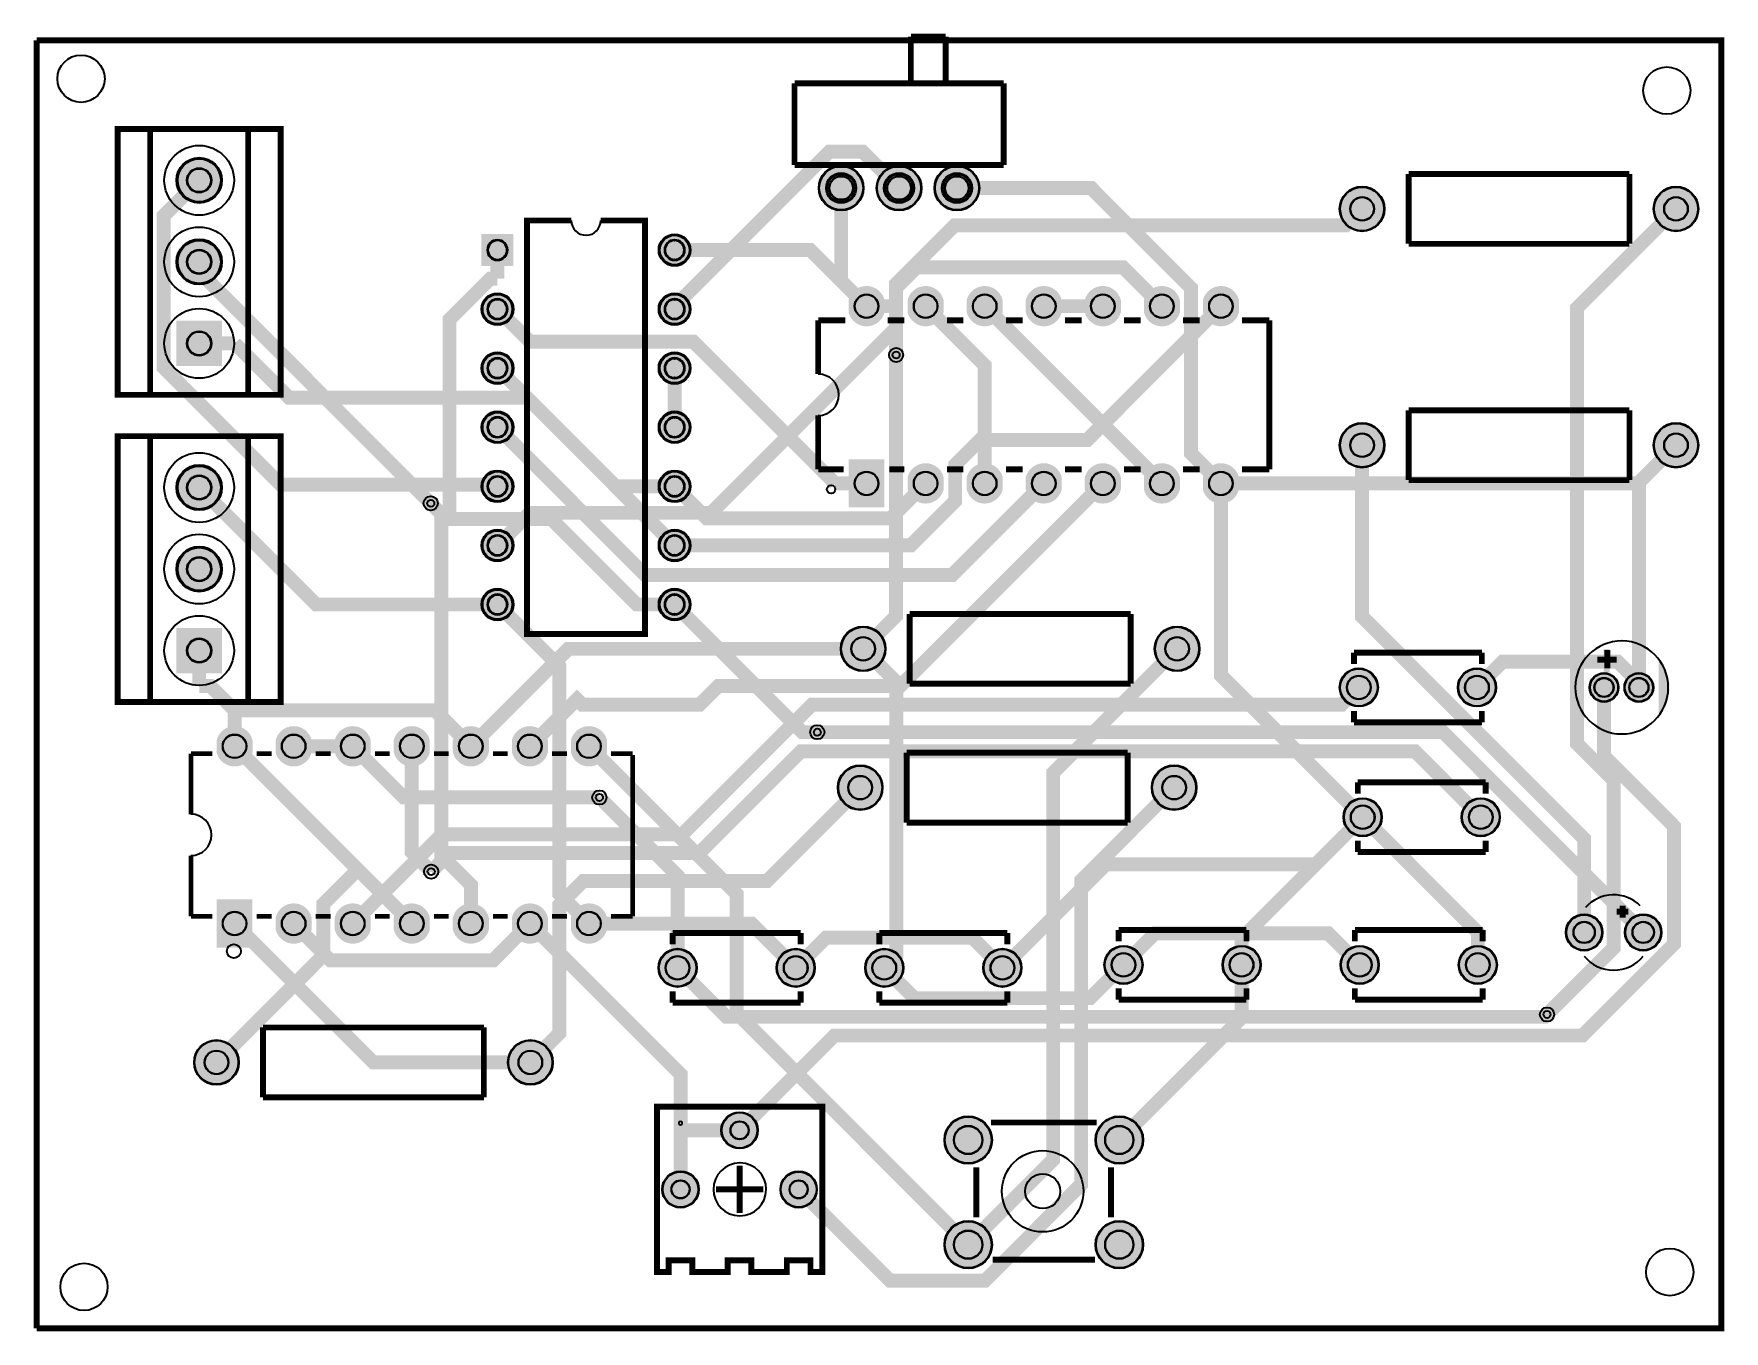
# Model space of a CAD drawing. Header units: millimetres. Extents: x 3.6 to 76.3, y -55.8 to 0.
import ezdxf

# ---------------------------------------------------------------- set-up
doc = ezdxf.new("R2010")
doc.units = ezdxf.units.MM
for name, color, linetype, true_color in [('BoardOutLine', 7, 'Continuous', 0xff00ff), ('BottomLayer', 7, 'Continuous', 0x0000ff), ('BottomSolderMaskLayer', 7, 'Continuous', 0xaa00ff), ('Document', 7, 'Continuous', 0xffffff), ('Hole', 7, 'Continuous', 0x222222), ('Multi-Layer', 7, 'Continuous', 0xc0c0c0), ('TopLayer', 7, 'Continuous', 0xff0000), ('TopPasteMaskLayer', 7, 'Continuous', 0x808080), ('TopSilkLayer', 7, 'Continuous', 0xffcc00), ('TopSolderMaskLayer', 7, 'Continuous', 0x800080)]:
    doc.layers.add(name, color=color, linetype=linetype, true_color=true_color)

msp = doc.modelspace()

# ---------------------------------------------------------------- hatches: boundary and pattern name
at = {"layer": 'BottomSolderMaskLayer'}
for points in [[(9.692640000000006, -6.273799999999937, 1), (11.643360000000007, -6.273799999999937, 1)], [(37.312599999999954, -6.603999999999928, 1), (39.24299999999996, -6.603999999999928, 1)], [(39.801799999999936, -6.603999999999928, 1), (41.73219999999994, -6.603999999999928, 1)], [(42.29099999999992, -6.603999999999928, 1), (44.221399999999925, -6.603999999999928, 1)], [(59.715399999999796, -7.502906000000053, 1), (61.6457999999998, -7.502906000000053, 1)], [(73.2155, -7.502906000000053, 1), (75.1459, -7.502906000000053, 1)], [(22.809200000000033, -8.585199999999986), (24.180799999999977, -8.585199999999986), (24.180799999999977, -9.95679999999993), (22.809200000000033, -9.95679999999993)], [(30.429199999999895, -9.270999999999958, 1), (31.800799999999896, -9.270999999999958, 1)], [(9.692640000000006, -9.778999999999996, 1), (11.643360000000007, -9.778999999999996, 1)], [(40.145398500000006, -11.94246616666669, -0.7853981633974483), (38.5946015, -11.94246616666669), (38.5946015, -11.425533833333134, -0.7853981633974483), (40.145398500000006, -11.425533833333134)], [(42.68539849999997, -11.94246616666669, -0.7853981633974483), (41.13460149999997, -11.94246616666669), (41.13460149999997, -11.425533833333134, -0.7853981633974483), (42.68539849999997, -11.425533833333134)], [(45.22539849999993, -11.94246616666669, -0.7853981633974483), (43.67460149999993, -11.94246616666669), (43.67460149999993, -11.425533833333134, -0.7853981633974483), (45.22539849999993, -11.425533833333134)], [(47.7653984999999, -11.94246616666669, -0.7853981633974483), (46.214601499999894, -11.94246616666669), (46.214601499999894, -11.425533833333134, -0.7853981633974483), (47.7653984999999, -11.425533833333134)], [(50.30539850000009, -11.94246616666669, -0.7853981633974483), (48.754601500000085, -11.94246616666669), (48.754601500000085, -11.425533833333134, -0.7853981633974483), (50.30539850000009, -11.425533833333134)], [(52.84539850000005, -11.94246616666669, -0.7853981633974483), (51.29460150000005, -11.94246616666669), (51.29460150000005, -11.425533833333134, -0.7853981633974483), (52.84539850000005, -11.425533833333134)], [(55.385398500000015, -11.94246616666669, -0.7853981633974483), (53.83460150000001, -11.94246616666669), (53.83460150000001, -11.425533833333134, -0.7853981633974483), (55.385398500000015, -11.425533833333134)], [(22.809200000000004, -11.810999999999922, 1), (24.180800000000005, -11.810999999999922, 1)], [(30.429199999999895, -11.810999999999922, 1), (31.800799999999896, -11.810999999999922, 1)], [(9.692640000000097, -12.308839999999918), (11.643359999999916, -12.308839999999918), (11.643359999999916, -14.259559999999965), (9.692640000000097, -14.259559999999965)], [(22.809200000000004, -14.350999999999999, 1), (24.180800000000005, -14.350999999999999, 1)], [(30.429199999999895, -14.350999999999999, 1), (31.800799999999896, -14.350999999999999, 1)], [(22.809200000000004, -16.890999999999963, 1), (24.180800000000005, -16.890999999999963, 1)], [(30.429199999999895, -16.890999999999963, 1), (31.800799999999896, -16.890999999999963, 1)], [(59.715399999999796, -17.66290600000002, 1), (61.6457999999998, -17.66290600000002, 1)], [(73.2155, -17.66290600000002, 1), (75.1459, -17.66290600000002, 1)], [(9.692640000000006, -19.481799999999907, 1), (11.643360000000007, -19.481799999999907, 1)], [(22.809200000000004, -19.430999999999926, 1), (24.180800000000005, -19.430999999999926, 1)], [(30.429199999999895, -19.430999999999926, 1), (31.800799999999896, -19.430999999999926, 1)], [(38.60093847741916, -20.33786466666652), (38.60093847741916, -18.270135333333315), (40.13906152258062, -18.270135333333315), (40.13906152258062, -20.33786466666652)], [(42.68539849999997, -19.562466166666695, -0.7853981633974483), (41.13460149999997, -19.562466166666695), (41.13460149999997, -19.04553383333314, -0.7853981633974483), (42.68539849999997, -19.04553383333314)], [(45.22539849999993, -19.562466166666695, -0.7853981633974483), (43.67460149999993, -19.562466166666695), (43.67460149999993, -19.04553383333314, -0.7853981633974483), (45.22539849999993, -19.04553383333314)], [(47.7653984999999, -19.562466166666695, -0.7853981633974483), (46.214601499999894, -19.562466166666695), (46.214601499999894, -19.04553383333314, -0.7853981633974483), (47.7653984999999, -19.04553383333314)], [(50.30539850000009, -19.562466166666695, -0.7853981633974483), (48.754601500000085, -19.562466166666695), (48.754601500000085, -19.04553383333314, -0.7853981633974483), (50.30539850000009, -19.04553383333314)], [(52.84539850000005, -19.562466166666695, -0.7853981633974483), (51.29460150000005, -19.562466166666695), (51.29460150000005, -19.04553383333314, -0.7853981633974483), (52.84539850000005, -19.04553383333314)], [(55.385398500000015, -19.562466166666695, -0.7853981633974483), (53.83460150000001, -19.562466166666695), (53.83460150000001, -19.04553383333314, -0.7853981633974483), (55.385398500000015, -19.04553383333314)], [(22.809200000000004, -21.971000000000004, 1), (24.180800000000005, -21.971000000000004, 1)], [(30.429199999999895, -21.971000000000004, 1), (31.800799999999896, -21.971000000000004, 1)], [(9.692640000000006, -22.986999999999966, 1), (11.643360000000007, -22.986999999999966, 1)], [(22.809200000000004, -24.510999999999967, 1), (24.180800000000005, -24.510999999999967, 1)], [(30.429199999999895, -24.510999999999967, 1), (31.800799999999896, -24.510999999999967, 1)], [(9.692640000000097, -25.516840000000002), (11.643359999999916, -25.516840000000002), (11.643359999999916, -27.467559999999935), (9.692640000000097, -27.467559999999935)], [(38.25874999999994, -26.41599999999994, 1), (40.18914999999995, -26.41599999999994, 1)], [(51.75884999999992, -26.41599999999994, 1), (53.68924999999992, -26.41599999999994, 1)], [(59.71550160000008, -28.076906000000008, 1), (61.366298400000076, -28.076906000000008, 1)], [(64.79550160000001, -28.076906000000008, 1), (66.4462984, -28.076906000000008, 1)], [(70.45954920000005, -28.076906000000008, 1), (71.71034680000005, -28.076906000000008, 1)], [(71.95967319999997, -28.076906000000008, 1), (73.21047079999997, -28.076906000000008, 1)], [(12.967398499999893, -30.86546616666658, -0.7853981633974483), (11.416601499999894, -30.86546616666658), (11.416601499999894, -30.34853383333325, -0.7853981633974483), (12.967398499999893, -30.34853383333325)], [(15.507398500000084, -30.86546616666658, -0.7853981633974483), (13.956601500000085, -30.86546616666658), (13.956601500000085, -30.34853383333325, -0.7853981633974483), (15.507398500000084, -30.34853383333325)], [(18.04739850000005, -30.86546616666658, -0.7853981633974483), (16.496601500000047, -30.86546616666658), (16.496601500000047, -30.34853383333325, -0.7853981633974483), (18.04739850000005, -30.34853383333325)], [(20.587398500000013, -30.865466166666693, -0.7853981633974483), (19.03660150000001, -30.865466166666693), (19.03660150000001, -30.348533833333136, -0.7853981633974483), (20.587398500000013, -30.348533833333136)], [(23.127398499999977, -30.865466166666693, -0.7853981633974483), (21.576601499999974, -30.865466166666693), (21.576601499999974, -30.348533833333136, -0.7853981633974483), (23.127398499999977, -30.348533833333136)], [(25.66739849999994, -30.865466166666693, -0.7853981633974483), (24.116601499999938, -30.865466166666693), (24.116601499999938, -30.348533833333136, -0.7853981633974483), (25.66739849999994, -30.348533833333136)], [(28.207398499999904, -30.865466166666693, -0.7853981633974483), (26.6566014999999, -30.865466166666693), (26.6566014999999, -30.348533833333136, -0.7853981633974483), (28.207398499999904, -30.348533833333136)], [(38.13174999999999, -32.38499999999999, 1), (40.062149999999995, -32.38499999999999, 1)], [(51.631849999999964, -32.38499999999999, 1), (53.56224999999997, -32.38499999999999, 1)], [(59.88060160000002, -33.65499999999997, 1), (61.531398400000015, -33.65499999999997, 1)], [(64.96060159999995, -33.65499999999997, 1), (66.61139839999994, -33.65499999999997, 1)], [(11.42293847741928, -39.26086466666652), (11.42293847741928, -37.193135333333316), (12.961061522580735, -37.193135333333316), (12.961061522580735, -39.26086466666652)], [(15.507398500000084, -38.48546616666658, -0.7853981633974483), (13.956601500000085, -38.48546616666658), (13.956601500000085, -37.968533833333254, -0.7853981633974483), (15.507398500000084, -37.968533833333254)], [(18.04739850000005, -38.48546616666658, -0.7853981633974483), (16.496601500000047, -38.48546616666658), (16.496601500000047, -37.968533833333254, -0.7853981633974483), (18.04739850000005, -37.968533833333254)], [(20.587398500000013, -38.4854661666667, -0.7853981633974483), (19.03660150000001, -38.4854661666667), (19.03660150000001, -37.96853383333314, -0.7853981633974483), (20.587398500000013, -37.96853383333314)], [(23.127398499999977, -38.4854661666667, -0.7853981633974483), (21.576601499999974, -38.4854661666667), (21.576601499999974, -37.96853383333314, -0.7853981633974483), (23.127398499999977, -37.96853383333314)], [(25.66739849999994, -38.4854661666667, -0.7853981633974483), (24.116601499999938, -38.4854661666667), (24.116601499999938, -37.96853383333314, -0.7853981633974483), (25.66739849999994, -37.96853383333314)], [(28.207398499999904, -38.4854661666667, -0.7853981633974483), (26.6566014999999, -38.4854661666667), (26.6566014999999, -37.96853383333314, -0.7853981633974483), (28.207398499999904, -37.96853383333314)], [(69.44359999999988, -38.60799999999995, 1), (71.01839999999989, -38.60799999999995, 1)], [(71.98360000000007, -38.60799999999995, 1), (73.55840000000008, -38.60799999999995, 1)], [(49.593601599999985, -40.004999999999995, 1), (51.24439839999998, -40.004999999999995, 1)], [(54.67360159999991, -40.004999999999995, 1), (56.32439839999991, -40.004999999999995, 1)], [(59.75360160000007, -40.004999999999995, 1), (61.40439840000006, -40.004999999999995, 1)], [(64.8336016, -40.004999999999995, 1), (66.48439839999999, -40.004999999999995, 1)], [(30.416601600000075, -40.13199999999995, 1), (32.06739840000007, -40.13199999999995, 1)], [(35.496601600000005, -40.13199999999995, 1), (37.1473984, -40.13199999999995, 1)], [(39.30660159999995, -40.13199999999995, 1), (40.957398399999946, -40.13199999999995, 1)], [(44.38660159999988, -40.13199999999995, 1), (46.03739839999987, -40.13199999999995, 1)], [(10.445750000000071, -44.19599999999991, 1), (12.37615000000007, -44.19599999999991, 1)], [(23.94584999999982, -44.19599999999991, 1), (25.876249999999818, -44.19599999999991, 1)], [(33.121599999999994, -47.11699999999996, 1), (34.69639999999999, -47.11699999999996, 1)], [(42.71467199999994, -47.534067999999934, 1), (44.76546799999995, -47.534067999999934, 1)], [(49.21453200000007, -47.534067999999934, 1), (51.265328000000075, -47.534067999999934, 1)], [(30.58160000000003, -49.656999999999925, 1), (32.156400000000026, -49.656999999999925, 1)], [(35.66159999999996, -49.656999999999925, 1), (37.23639999999995, -49.656999999999925, 1)], [(42.71467199999994, -52.03393200000005, 1), (44.76546799999995, -52.03393200000005, 1)], [(49.21453200000007, -52.03393200000005, 1), (51.265328000000075, -52.03393200000005, 1)]]:
    msp.add_hatch(color=256, dxfattribs=at).paths.add_polyline_path(points)
at = {"layer": 'Document'}
for points in [[(70.69188300000008, -26.806956799999966), (71.07288300000016, -26.806956799999966), (71.70788300000015, -26.806956799999966), (71.70788300000015, -27.060956799999985), (70.69188300000008, -27.060956799999985)], [(71.07288300000016, -27.44193139999993), (71.07285760000002, -27.060956799999985), (71.07288300000016, -26.425956799999994), (71.32688300000007, -26.425956799999994), (71.32688300000007, -27.44193139999993)], [(73.48588300000017, -27.060931400000072), (73.52310848616469, -27.09972824123338), (73.55869889575081, -27.140030281571057), (73.59259342324606, -27.18176866577255), (73.62473416051932, -27.22487208463258), (73.65506619575501, -27.269266896810564), (73.68353770727037, -27.314877254646376), (73.7101000520496, -27.361625233743894), (73.73470784885137, -27.40943096610374), (73.75731905573991, -27.45821277657558), (73.7778950419148, -27.50788732239937), (73.79640065371007, -27.55836973559417), (73.81280427465333, -27.60957376795318), (73.82707787948164, -27.66141193839826), (73.8391970820229, -27.713795682438217), (73.849141176859, -27.766635503480416), (73.85689317470008, -27.819841125733547), (73.86243983141105, -27.873321648442356), (73.86577167063831, -27.92698570118955), (73.86688300000003, -27.9807416000001), (73.86688300000003, -28.203931399999988), (73.86688300000003, -28.300121199967293), (73.86577167063967, -28.353877098777843), (73.86243983141378, -28.407541151525038), (73.85689317470417, -28.46102167423396), (73.84914117686446, -28.514227296487434), (73.83919708202973, -28.567067117529746), (73.8270778794896, -28.61945086156993), (73.81280427466265, -28.671289032015352), (73.79640065372075, -28.72249306437493), (73.77789504192685, -28.77297547757007), (73.7573190557531, -28.822650023394317), (73.7347078488657, -28.87143183386695), (73.71010005206551, -28.919237566227366), (73.6835377072872, -28.965985545325566), (73.65506619577297, -29.01159590316206), (73.6247341605382, -29.055990715340727), (73.59259342326607, -29.09909413420155), (73.55869889577173, -29.140832518403954), (73.52310848618697, -29.18113455874243), (73.48588300002314, -29.219931399976872)]]:
    msp.add_hatch(color=256, dxfattribs=at).paths.add_polyline_path(points)
at = {"layer": 'Multi-Layer'}
for points in [[(9.743440000000007, -6.273799999999937, 1), (11.592560000000006, -6.273799999999937, 1)], [(59.7407999999998, -7.502906000000053, 1), (61.6203999999998, -7.502906000000053, 1)], [(73.2409, -7.502906000000053, 1), (75.1205, -7.502906000000053, 1)], [(22.860000000000014, -8.635999999999967), (24.129999999999995, -8.635999999999967), (24.129999999999995, -9.905999999999949), (22.860000000000014, -9.905999999999949)], [(30.479999999999894, -9.270999999999958, 1), (31.749999999999897, -9.270999999999958, 1)], [(9.743440000000007, -9.778999999999996, 1), (11.592560000000006, -9.778999999999996, 1)], [(40.1199985, -11.933999500000027, -0.7853981633974483), (38.62000150000001, -11.933999500000027), (38.62000150000001, -11.434000499999797, -0.7853981633974483), (40.1199985, -11.434000499999797)], [(42.659998499999965, -11.933999500000027, -0.7853981633974483), (41.16000149999997, -11.933999500000027), (41.16000149999997, -11.434000499999797, -0.7853981633974483), (42.659998499999965, -11.434000499999797)], [(45.19999849999993, -11.933999500000027, -0.7853981633974483), (43.700001499999935, -11.933999500000027), (43.700001499999935, -11.434000499999797, -0.7853981633974483), (45.19999849999993, -11.434000499999797)], [(47.73999849999989, -11.933999500000027, -0.7853981633974483), (46.2400014999999, -11.933999500000027), (46.2400014999999, -11.434000499999797, -0.7853981633974483), (47.73999849999989, -11.434000499999797)], [(50.27999850000008, -11.933999500000027, -0.7853981633974483), (48.78000150000009, -11.933999500000027), (48.78000150000009, -11.434000499999797, -0.7853981633974483), (50.27999850000008, -11.434000499999797)], [(52.81999850000005, -11.933999500000027, -0.7853981633974483), (51.32000150000005, -11.933999500000027), (51.32000150000005, -11.434000499999797, -0.7853981633974483), (52.81999850000005, -11.434000499999797)], [(55.35999850000001, -11.933999500000027, -0.7853981633974483), (53.86000150000002, -11.933999500000027), (53.86000150000002, -11.434000499999797, -0.7853981633974483), (55.35999850000001, -11.434000499999797)], [(22.860000000000003, -11.810999999999922, 1), (24.130000000000006, -11.810999999999922, 1)], [(30.479999999999894, -11.810999999999922, 1), (31.749999999999897, -11.810999999999922, 1)], [(9.743440000000078, -12.3596399999999), (11.592559999999935, -12.3596399999999), (11.592559999999935, -14.208759999999984), (9.743440000000078, -14.208759999999984)], [(22.860000000000003, -14.350999999999999, 1), (24.130000000000006, -14.350999999999999, 1)], [(30.479999999999894, -14.350999999999999, 1), (31.749999999999897, -14.350999999999999, 1)], [(22.860000000000003, -16.890999999999963, 1), (24.130000000000006, -16.890999999999963, 1)], [(30.479999999999894, -16.890999999999963, 1), (31.749999999999897, -16.890999999999963, 1)], [(59.7407999999998, -17.66290600000002, 1), (61.6203999999998, -17.66290600000002, 1)], [(73.2409, -17.66290600000002, 1), (75.1205, -17.66290600000002, 1)], [(9.743440000000007, -19.481799999999907, 1), (11.592560000000006, -19.481799999999907, 1)], [(22.860000000000003, -19.430999999999926, 1), (24.130000000000006, -19.430999999999926, 1)], [(30.479999999999894, -19.430999999999926, 1), (31.749999999999897, -19.430999999999926, 1)], [(38.61998879999999, -20.30399799999998), (38.61998879999999, -18.30400199999997), (40.12001120000002, -18.30400199999997), (40.12001120000002, -20.30399799999998)], [(42.659998499999965, -19.55399950000003, -0.7853981633974483), (41.16000149999997, -19.55399950000003), (41.16000149999997, -19.054000499999802, -0.7853981633974483), (42.659998499999965, -19.054000499999802)], [(45.19999849999993, -19.55399950000003, -0.7853981633974483), (43.700001499999935, -19.55399950000003), (43.700001499999935, -19.054000499999802, -0.7853981633974483), (45.19999849999993, -19.054000499999802)], [(47.73999849999989, -19.55399950000003, -0.7853981633974483), (46.2400014999999, -19.55399950000003), (46.2400014999999, -19.054000499999802, -0.7853981633974483), (47.73999849999989, -19.054000499999802)], [(50.27999850000008, -19.55399950000003, -0.7853981633974483), (48.78000150000009, -19.55399950000003), (48.78000150000009, -19.054000499999802, -0.7853981633974483), (50.27999850000008, -19.054000499999802)], [(52.81999850000005, -19.55399950000003, -0.7853981633974483), (51.32000150000005, -19.55399950000003), (51.32000150000005, -19.054000499999802, -0.7853981633974483), (52.81999850000005, -19.054000499999802)], [(55.35999850000001, -19.55399950000003, -0.7853981633974483), (53.86000150000002, -19.55399950000003), (53.86000150000002, -19.054000499999802, -0.7853981633974483), (55.35999850000001, -19.054000499999802)], [(22.860000000000003, -21.971000000000004, 1), (24.130000000000006, -21.971000000000004, 1)], [(30.479999999999894, -21.971000000000004, 1), (31.749999999999897, -21.971000000000004, 1)], [(9.743440000000007, -22.986999999999966, 1), (11.592560000000006, -22.986999999999966, 1)], [(22.860000000000003, -24.510999999999967, 1), (24.130000000000006, -24.510999999999967, 1)], [(30.479999999999894, -24.510999999999967, 1), (31.749999999999897, -24.510999999999967, 1)], [(9.743440000000078, -25.56763999999987), (11.592559999999935, -25.56763999999987), (11.592559999999935, -27.416759999999954), (9.743440000000078, -27.416759999999954)], [(38.28414999999995, -26.41599999999994, 1), (40.16374999999994, -26.41599999999994, 1)], [(51.78424999999992, -26.41599999999994, 1), (53.66384999999992, -26.41599999999994, 1)], [(59.74090160000008, -28.076906000000008, 1), (61.34089840000008, -28.076906000000008, 1)], [(64.8209016, -28.076906000000008, 1), (66.42089840000001, -28.076906000000008, 1)], [(70.48494920000006, -28.076906000000008, 1), (71.68494680000005, -28.076906000000008, 1)], [(71.98507319999997, -28.076906000000008, 1), (73.18507079999996, -28.076906000000008, 1)], [(12.941998499999894, -30.856999499999915, -0.7853981633974483), (11.442001499999893, -30.856999499999915), (11.442001499999893, -30.357000499999913, -0.7853981633974483), (12.941998499999894, -30.357000499999913)], [(15.481998500000085, -30.856999499999915, -0.7853981633974483), (13.982001500000084, -30.856999499999915), (13.982001500000084, -30.357000499999913, -0.7853981633974483), (15.481998500000085, -30.357000499999913)], [(18.02199850000005, -30.856999499999915, -0.7853981633974483), (16.522001500000048, -30.856999499999915), (16.522001500000048, -30.357000499999913, -0.7853981633974483), (18.02199850000005, -30.357000499999913)], [(20.561998500000012, -30.85699950000003, -0.7853981633974483), (19.06200150000001, -30.85699950000003), (19.06200150000001, -30.3570004999998, -0.7853981633974483), (20.561998500000012, -30.3570004999998)], [(23.101998499999976, -30.85699950000003, -0.7853981633974483), (21.602001499999975, -30.85699950000003), (21.602001499999975, -30.3570004999998, -0.7853981633974483), (23.101998499999976, -30.3570004999998)], [(25.64199849999994, -30.85699950000003, -0.7853981633974483), (24.14200149999994, -30.85699950000003), (24.14200149999994, -30.3570004999998, -0.7853981633974483), (25.64199849999994, -30.3570004999998)], [(28.181998499999903, -30.85699950000003, -0.7853981633974483), (26.682001499999902, -30.85699950000003), (26.682001499999902, -30.3570004999998, -0.7853981633974483), (28.181998499999903, -30.3570004999998)], [(38.157149999999994, -32.38499999999999, 1), (40.03674999999999, -32.38499999999999, 1)], [(51.65724999999997, -32.38499999999999, 1), (53.536849999999966, -32.38499999999999, 1)], [(59.90600160000002, -33.65499999999997, 1), (61.50599840000002, -33.65499999999997, 1)], [(64.98600159999994, -33.65499999999997, 1), (66.58599839999995, -33.65499999999997, 1)], [(11.441988799999876, -39.22699799999998), (11.441988799999876, -37.22700199999997), (12.94201119999991, -37.22700199999997), (12.94201119999991, -39.22699799999998)], [(15.481998500000085, -38.47699949999992, -0.7853981633974483), (13.982001500000084, -38.47699949999992), (13.982001500000084, -37.97700049999992, -0.7853981633974483), (15.481998500000085, -37.97700049999992)], [(18.02199850000005, -38.47699949999992, -0.7853981633974483), (16.522001500000048, -38.47699949999992), (16.522001500000048, -37.97700049999992, -0.7853981633974483), (18.02199850000005, -37.97700049999992)], [(20.561998500000012, -38.47699950000003, -0.7853981633974483), (19.06200150000001, -38.47699950000003), (19.06200150000001, -37.977000499999804, -0.7853981633974483), (20.561998500000012, -37.977000499999804)], [(23.101998499999976, -38.47699950000003, -0.7853981633974483), (21.602001499999975, -38.47699950000003), (21.602001499999975, -37.977000499999804, -0.7853981633974483), (23.101998499999976, -37.977000499999804)], [(25.64199849999994, -38.47699950000003, -0.7853981633974483), (24.14200149999994, -38.47699950000003), (24.14200149999994, -37.977000499999804, -0.7853981633974483), (25.64199849999994, -37.977000499999804)], [(28.181998499999903, -38.47699950000003, -0.7853981633974483), (26.682001499999902, -38.47699950000003), (26.682001499999902, -37.977000499999804, -0.7853981633974483), (28.181998499999903, -37.977000499999804)], [(69.46899999999988, -38.60799999999995, 1), (70.99299999999988, -38.60799999999995, 1)], [(72.00900000000007, -38.60799999999995, 1), (73.53300000000007, -38.60799999999995, 1)], [(49.61900159999998, -40.004999999999995, 1), (51.21899839999998, -40.004999999999995, 1)], [(54.69900159999991, -40.004999999999995, 1), (56.29899839999991, -40.004999999999995, 1)], [(59.779001600000065, -40.004999999999995, 1), (61.378998400000064, -40.004999999999995, 1)], [(64.85900159999998, -40.004999999999995, 1), (66.4589984, -40.004999999999995, 1)], [(30.442001600000076, -40.13199999999995, 1), (32.041998400000075, -40.13199999999995, 1)], [(35.5220016, -40.13199999999995, 1), (37.1219984, -40.13199999999995, 1)], [(39.33200159999995, -40.13199999999995, 1), (40.93199839999995, -40.13199999999995, 1)], [(44.412001599999876, -40.13199999999995, 1), (46.011998399999875, -40.13199999999995, 1)], [(10.47115000000007, -44.19599999999991, 1), (12.35075000000007, -44.19599999999991, 1)], [(23.971249999999817, -44.19599999999991, 1), (25.85084999999982, -44.19599999999991, 1)], [(33.14699999999999, -47.11699999999996, 1), (34.67099999999999, -47.11699999999996, 1)], [(42.74007199999995, -47.534067999999934, 1), (44.740067999999944, -47.534067999999934, 1)], [(49.239932000000074, -47.534067999999934, 1), (51.23992800000007, -47.534067999999934, 1)], [(30.607000000000028, -49.656999999999925, 1), (32.13100000000003, -49.656999999999925, 1)], [(35.686999999999955, -49.656999999999925, 1), (37.210999999999956, -49.656999999999925, 1)], [(42.74007199999995, -52.03393200000005, 1), (44.740067999999944, -52.03393200000005, 1)], [(49.239932000000074, -52.03393200000005, 1), (51.23992800000007, -52.03393200000005, 1)]]:
    msp.add_hatch(color=256, dxfattribs=at).paths.add_polyline_path(points)
at = {"layer": 'TopLayer'}
for points in [[(37.678359999999955, -6.603999999999928, 1), (38.87723999999996, -6.603999999999928, 1)], [(40.16755999999994, -6.603999999999928, 1), (41.36643999999994, -6.603999999999928, 1)], [(42.65675999999992, -6.603999999999928, 1), (43.85563999999992, -6.603999999999928, 1)]]:
    msp.add_hatch(color=256, dxfattribs=at).paths.add_polyline_path(points)
at = {"layer": 'TopPasteMaskLayer'}
for points in [[(37.678359999999955, -6.603999999999928, 1), (38.87723999999996, -6.603999999999928, 1)], [(40.16755999999994, -6.603999999999928, 1), (41.36643999999994, -6.603999999999928, 1)], [(42.65675999999992, -6.603999999999928, 1), (43.85563999999992, -6.603999999999928, 1)]]:
    msp.add_hatch(color=256, dxfattribs=at).paths.add_polyline_path(points)
at = {"layer": 'TopSilkLayer'}
msp.add_hatch(color=256, dxfattribs=at).paths.add_polyline_path([(73.43482900000038, -29.276827400000002), (73.47483811468817, -29.230641998026613), (73.51325445811483, -29.183123526131112), (73.55003364466063, -29.1343268863842), (73.58513318025064, -29.084308457631437), (73.61851251145197, -29.03312603035272), (73.65013307232641, -28.980838739893898), (73.67995832899226, -28.927506998141098), (73.70795382183144, -28.8731924237228), (73.73408720530676, -28.817957770816406), (73.758328285331, -28.761866856642996), (73.78064905415374, -28.704984487733896), (73.80102372272142, -28.6473763850546), (73.8194287504731, -28.589109108071398), (73.83584287253791, -28.53024997785019), (73.85024712430584, -28.47086699927422), (73.86262486333897, -28.411028782472727), (73.87296178859799, -28.350804463549593), (73.88124595696706, -28.29026362470529), (73.88746779705332, -28.22947621384162), (73.89162012024337, -28.168512463746424), (73.89369812901043, -28.10744281094628), (73.89369942245673, -28.046337814326648), (73.89162399908821, -27.985268073608495), (73.88747425681515, -27.92430414777823), (73.88125499018236, -27.86351647356628), (73.87297338482938, -27.80297528406402), (73.86263900918891, -27.74275052757912), (73.85026380343072, -27.68291178681693), (73.83586206566645, -27.62352819848718), (73.81945043542976, -27.564668373423387), (73.80104787445237, -27.506400317311886), (73.78067564475407, -27.448791352118292), (73.75835728407822, -27.3919080383057), (73.73411857869621, -27.335816097931342), (73.70798753361498, -27.28058033871207), (73.67999434021965, -27.22626457914737), (73.65017134139146, -27.172931574783888), (73.61855299413844, -27.120642945708823), (73.58517582978618, -27.06945910535501), (73.55007841176814, -27.019439190700837), (73.51330129107112, -26.970640993943107), (73.47488695938353, -26.923120895726242), (73.4348798000002, -26.87693379999996)])
at = {"layer": 'TopSolderMaskLayer'}
for points in [[(9.692640000000006, -6.273799999999937, 1), (11.643360000000007, -6.273799999999937, 1)], [(37.312599999999954, -6.603999999999928, 1), (39.24299999999996, -6.603999999999928, 1)], [(39.801799999999936, -6.603999999999928, 1), (41.73219999999994, -6.603999999999928, 1)], [(42.29099999999992, -6.603999999999928, 1), (44.221399999999925, -6.603999999999928, 1)], [(37.62755999999996, -6.603999999999928, 1), (38.92803999999995, -6.603999999999928, 1)], [(40.11675999999994, -6.603999999999928, 1), (41.417239999999936, -6.603999999999928, 1)], [(42.605959999999925, -6.603999999999928, 1), (43.90643999999992, -6.603999999999928, 1)], [(59.715399999999796, -7.502906000000053, 1), (61.6457999999998, -7.502906000000053, 1)], [(73.2155, -7.502906000000053, 1), (75.1459, -7.502906000000053, 1)], [(22.809200000000033, -8.585199999999986), (24.180799999999977, -8.585199999999986), (24.180799999999977, -9.95679999999993), (22.809200000000033, -9.95679999999993)], [(30.429199999999895, -9.270999999999958, 1), (31.800799999999896, -9.270999999999958, 1)], [(9.692640000000006, -9.778999999999996, 1), (11.643360000000007, -9.778999999999996, 1)], [(40.145398500000006, -11.94246616666669, -0.7853981633974483), (38.5946015, -11.94246616666669), (38.5946015, -11.425533833333134, -0.7853981633974483), (40.145398500000006, -11.425533833333134)], [(42.68539849999997, -11.94246616666669, -0.7853981633974483), (41.13460149999997, -11.94246616666669), (41.13460149999997, -11.425533833333134, -0.7853981633974483), (42.68539849999997, -11.425533833333134)], [(45.22539849999993, -11.94246616666669, -0.7853981633974483), (43.67460149999993, -11.94246616666669), (43.67460149999993, -11.425533833333134, -0.7853981633974483), (45.22539849999993, -11.425533833333134)], [(47.7653984999999, -11.94246616666669, -0.7853981633974483), (46.214601499999894, -11.94246616666669), (46.214601499999894, -11.425533833333134, -0.7853981633974483), (47.7653984999999, -11.425533833333134)], [(50.30539850000009, -11.94246616666669, -0.7853981633974483), (48.754601500000085, -11.94246616666669), (48.754601500000085, -11.425533833333134, -0.7853981633974483), (50.30539850000009, -11.425533833333134)], [(52.84539850000005, -11.94246616666669, -0.7853981633974483), (51.29460150000005, -11.94246616666669), (51.29460150000005, -11.425533833333134, -0.7853981633974483), (52.84539850000005, -11.425533833333134)], [(55.385398500000015, -11.94246616666669, -0.7853981633974483), (53.83460150000001, -11.94246616666669), (53.83460150000001, -11.425533833333134, -0.7853981633974483), (55.385398500000015, -11.425533833333134)], [(22.809200000000004, -11.810999999999922, 1), (24.180800000000005, -11.810999999999922, 1)], [(30.429199999999895, -11.810999999999922, 1), (31.800799999999896, -11.810999999999922, 1)], [(9.692640000000097, -12.308839999999918), (11.643359999999916, -12.308839999999918), (11.643359999999916, -14.259559999999965), (9.692640000000097, -14.259559999999965)], [(22.809200000000004, -14.350999999999999, 1), (24.180800000000005, -14.350999999999999, 1)], [(30.429199999999895, -14.350999999999999, 1), (31.800799999999896, -14.350999999999999, 1)], [(22.809200000000004, -16.890999999999963, 1), (24.180800000000005, -16.890999999999963, 1)], [(30.429199999999895, -16.890999999999963, 1), (31.800799999999896, -16.890999999999963, 1)], [(59.715399999999796, -17.66290600000002, 1), (61.6457999999998, -17.66290600000002, 1)], [(73.2155, -17.66290600000002, 1), (75.1459, -17.66290600000002, 1)], [(9.692640000000006, -19.481799999999907, 1), (11.643360000000007, -19.481799999999907, 1)], [(22.809200000000004, -19.430999999999926, 1), (24.180800000000005, -19.430999999999926, 1)], [(30.429199999999895, -19.430999999999926, 1), (31.800799999999896, -19.430999999999926, 1)], [(38.60093847741916, -20.33786466666652), (38.60093847741916, -18.270135333333315), (40.13906152258062, -18.270135333333315), (40.13906152258062, -20.33786466666652)], [(42.68539849999997, -19.562466166666695, -0.7853981633974483), (41.13460149999997, -19.562466166666695), (41.13460149999997, -19.04553383333314, -0.7853981633974483), (42.68539849999997, -19.04553383333314)], [(45.22539849999993, -19.562466166666695, -0.7853981633974483), (43.67460149999993, -19.562466166666695), (43.67460149999993, -19.04553383333314, -0.7853981633974483), (45.22539849999993, -19.04553383333314)], [(47.7653984999999, -19.562466166666695, -0.7853981633974483), (46.214601499999894, -19.562466166666695), (46.214601499999894, -19.04553383333314, -0.7853981633974483), (47.7653984999999, -19.04553383333314)], [(50.30539850000009, -19.562466166666695, -0.7853981633974483), (48.754601500000085, -19.562466166666695), (48.754601500000085, -19.04553383333314, -0.7853981633974483), (50.30539850000009, -19.04553383333314)], [(52.84539850000005, -19.562466166666695, -0.7853981633974483), (51.29460150000005, -19.562466166666695), (51.29460150000005, -19.04553383333314, -0.7853981633974483), (52.84539850000005, -19.04553383333314)], [(55.385398500000015, -19.562466166666695, -0.7853981633974483), (53.83460150000001, -19.562466166666695), (53.83460150000001, -19.04553383333314, -0.7853981633974483), (55.385398500000015, -19.04553383333314)], [(22.809200000000004, -21.971000000000004, 1), (24.180800000000005, -21.971000000000004, 1)], [(30.429199999999895, -21.971000000000004, 1), (31.800799999999896, -21.971000000000004, 1)], [(9.692640000000006, -22.986999999999966, 1), (11.643360000000007, -22.986999999999966, 1)], [(22.809200000000004, -24.510999999999967, 1), (24.180800000000005, -24.510999999999967, 1)], [(30.429199999999895, -24.510999999999967, 1), (31.800799999999896, -24.510999999999967, 1)], [(9.692640000000097, -25.516840000000002), (11.643359999999916, -25.516840000000002), (11.643359999999916, -27.467559999999935), (9.692640000000097, -27.467559999999935)], [(38.25874999999994, -26.41599999999994, 1), (40.18914999999995, -26.41599999999994, 1)], [(51.75884999999992, -26.41599999999994, 1), (53.68924999999992, -26.41599999999994, 1)], [(59.71550160000008, -28.076906000000008, 1), (61.366298400000076, -28.076906000000008, 1)], [(64.79550160000001, -28.076906000000008, 1), (66.4462984, -28.076906000000008, 1)], [(70.45954920000005, -28.076906000000008, 1), (71.71034680000005, -28.076906000000008, 1)], [(71.95967319999997, -28.076906000000008, 1), (73.21047079999997, -28.076906000000008, 1)], [(12.967398499999893, -30.86546616666658, -0.7853981633974483), (11.416601499999894, -30.86546616666658), (11.416601499999894, -30.34853383333325, -0.7853981633974483), (12.967398499999893, -30.34853383333325)], [(15.507398500000084, -30.86546616666658, -0.7853981633974483), (13.956601500000085, -30.86546616666658), (13.956601500000085, -30.34853383333325, -0.7853981633974483), (15.507398500000084, -30.34853383333325)], [(18.04739850000005, -30.86546616666658, -0.7853981633974483), (16.496601500000047, -30.86546616666658), (16.496601500000047, -30.34853383333325, -0.7853981633974483), (18.04739850000005, -30.34853383333325)], [(20.587398500000013, -30.865466166666693, -0.7853981633974483), (19.03660150000001, -30.865466166666693), (19.03660150000001, -30.348533833333136, -0.7853981633974483), (20.587398500000013, -30.348533833333136)], [(23.127398499999977, -30.865466166666693, -0.7853981633974483), (21.576601499999974, -30.865466166666693), (21.576601499999974, -30.348533833333136, -0.7853981633974483), (23.127398499999977, -30.348533833333136)], [(25.66739849999994, -30.865466166666693, -0.7853981633974483), (24.116601499999938, -30.865466166666693), (24.116601499999938, -30.348533833333136, -0.7853981633974483), (25.66739849999994, -30.348533833333136)], [(28.207398499999904, -30.865466166666693, -0.7853981633974483), (26.6566014999999, -30.865466166666693), (26.6566014999999, -30.348533833333136, -0.7853981633974483), (28.207398499999904, -30.348533833333136)], [(38.13174999999999, -32.38499999999999, 1), (40.062149999999995, -32.38499999999999, 1)], [(51.631849999999964, -32.38499999999999, 1), (53.56224999999997, -32.38499999999999, 1)], [(59.88060160000002, -33.65499999999997, 1), (61.531398400000015, -33.65499999999997, 1)], [(64.96060159999995, -33.65499999999997, 1), (66.61139839999994, -33.65499999999997, 1)], [(11.42293847741928, -39.26086466666652), (11.42293847741928, -37.193135333333316), (12.961061522580735, -37.193135333333316), (12.961061522580735, -39.26086466666652)], [(15.507398500000084, -38.48546616666658, -0.7853981633974483), (13.956601500000085, -38.48546616666658), (13.956601500000085, -37.968533833333254, -0.7853981633974483), (15.507398500000084, -37.968533833333254)], [(18.04739850000005, -38.48546616666658, -0.7853981633974483), (16.496601500000047, -38.48546616666658), (16.496601500000047, -37.968533833333254, -0.7853981633974483), (18.04739850000005, -37.968533833333254)], [(20.587398500000013, -38.4854661666667, -0.7853981633974483), (19.03660150000001, -38.4854661666667), (19.03660150000001, -37.96853383333314, -0.7853981633974483), (20.587398500000013, -37.96853383333314)], [(23.127398499999977, -38.4854661666667, -0.7853981633974483), (21.576601499999974, -38.4854661666667), (21.576601499999974, -37.96853383333314, -0.7853981633974483), (23.127398499999977, -37.96853383333314)], [(25.66739849999994, -38.4854661666667, -0.7853981633974483), (24.116601499999938, -38.4854661666667), (24.116601499999938, -37.96853383333314, -0.7853981633974483), (25.66739849999994, -37.96853383333314)], [(28.207398499999904, -38.4854661666667, -0.7853981633974483), (26.6566014999999, -38.4854661666667), (26.6566014999999, -37.96853383333314, -0.7853981633974483), (28.207398499999904, -37.96853383333314)], [(69.44359999999988, -38.60799999999995, 1), (71.01839999999989, -38.60799999999995, 1)], [(71.98360000000007, -38.60799999999995, 1), (73.55840000000008, -38.60799999999995, 1)], [(49.593601599999985, -40.004999999999995, 1), (51.24439839999998, -40.004999999999995, 1)], [(54.67360159999991, -40.004999999999995, 1), (56.32439839999991, -40.004999999999995, 1)], [(59.75360160000007, -40.004999999999995, 1), (61.40439840000006, -40.004999999999995, 1)], [(64.8336016, -40.004999999999995, 1), (66.48439839999999, -40.004999999999995, 1)], [(30.416601600000075, -40.13199999999995, 1), (32.06739840000007, -40.13199999999995, 1)], [(35.496601600000005, -40.13199999999995, 1), (37.1473984, -40.13199999999995, 1)], [(39.30660159999995, -40.13199999999995, 1), (40.957398399999946, -40.13199999999995, 1)], [(44.38660159999988, -40.13199999999995, 1), (46.03739839999987, -40.13199999999995, 1)], [(10.445750000000071, -44.19599999999991, 1), (12.37615000000007, -44.19599999999991, 1)], [(23.94584999999982, -44.19599999999991, 1), (25.876249999999818, -44.19599999999991, 1)], [(33.121599999999994, -47.11699999999996, 1), (34.69639999999999, -47.11699999999996, 1)], [(42.71467199999994, -47.534067999999934, 1), (44.76546799999995, -47.534067999999934, 1)], [(49.21453200000007, -47.534067999999934, 1), (51.265328000000075, -47.534067999999934, 1)], [(30.58160000000003, -49.656999999999925, 1), (32.156400000000026, -49.656999999999925, 1)], [(35.66159999999996, -49.656999999999925, 1), (37.23639999999995, -49.656999999999925, 1)], [(42.71467199999994, -52.03393200000005, 1), (44.76546799999995, -52.03393200000005, 1)], [(49.21453200000007, -52.03393200000005, 1), (51.265328000000075, -52.03393200000005, 1)]]:
    msp.add_hatch(color=256, dxfattribs=at).paths.add_polyline_path(points)

# ---------------------------------------------------------------- linework, layer by layer
at = {"layer": 'BoardOutLine', "const_width": 0.254}
for points in [[(3.682999999999879, -0.2539999999999054), (76.12633999999991, -0.2539999999999054), (76.12633999999991, -55.625999999999976), (3.682999999999879, -55.625999999999976)], [(3.682999999999879, -55.625999999999976), (3.682999999999879, -0.2539999999999054)]]:
    msp.add_lwpolyline(points, dxfattribs=at)
at = {"layer": 'BottomLayer', "const_width": 0.5999988}
for points in [[(31.114999999999895, -11.810999999999922), (31.114999999999895, -11.69492200000002), (37.77411799999993, -5.035803999999985), (39.198803999999996, -5.035803999999985), (40.76699999999994, -6.603999999999928)], [(39.370000000000005, -11.683999999999969), (38.27779999999996, -10.591799999999921), (38.27779999999996, -6.603999999999928)], [(43.25619999999992, -6.603999999999928), (49.02834999999993, -6.603999999999928), (53.32247399999994, -10.898123999999939), (53.32247399999994, -18.016474000000017), (54.610000000000014, -19.303999999999974)], [(74.1807, -7.502906000000053), (69.91858000000013, -11.76502599999992), (69.91858000000013, -30.492191999999932), (71.4954120000001, -32.0690239999999), (71.4954120000001, -39.276527999999985), (68.634864, -42.137075999999865)], [(23.495000000000005, -9.270999999999958), (23.495000000000005, -10.507471999999893)], [(20.626323999999954, -20.159471999999937), (10.668000000000006, -10.201147999999876), (10.668000000000006, -9.778999999999996)], [(52.07000000000005, -11.683999999999969), (50.395885999999905, -10.009885999999938), (41.5246820000001, -10.009885999999938), (40.639999999999986, -10.894567999999936), (40.639999999999986, -12.61313199999995), (32.684720000000084, -20.568411999999967), (24.897587999999928, -20.568411999999967), (23.495000000000005, -21.971000000000004)], [(22.351999999999975, -38.226999999999975), (22.351999999999975, -36.55847399999993), (21.081999999999994, -35.28847399999995), (21.081999999999994, -20.845272000000023), (21.43353599999989, -20.493736000000013), (21.43353599999989, -12.259817999999882), (23.185882000000106, -10.507471999999893), (23.495000000000005, -10.507471999999893)], [(44.44999999999993, -19.303999999999974), (44.44999999999993, -14.223999999999933), (41.90999999999997, -11.683999999999969)], [(52.07000000000005, -19.303999999999974), (44.44999999999993, -11.683999999999969)], [(39.223949999999945, -26.41599999999994), (40.639999999999986, -24.999950000000013), (40.639999999999986, -13.781531999999856)], [(23.495000000000005, -14.350999999999999), (28.574999999999932, -19.430999999999926), (31.114999999999895, -19.430999999999926)], [(31.114999999999895, -14.350999999999999), (31.114999999999895, -16.890999999999963)], [(60.6805999999998, -17.66290600000002), (60.6805999999998, -25.030937999999992), (70.23099999999988, -34.58133799999996), (70.23099999999988, -38.60799999999995)], [(74.1807, -17.66290600000002), (72.58507199999997, -19.25853399999994), (72.58507199999997, -28.076906000000008)], [(54.610000000000014, -19.303999999999974), (54.610000000000014, -27.55899999999997), (60.70600000000002, -33.65499999999997)], [(23.495000000000005, -24.510999999999967), (26.16199999999992, -27.177999999999997), (26.16199999999992, -36.956999999999994), (27.431999999999903, -38.226999999999975)], [(31.114999999999895, -24.510999999999967), (36.60393999999985, -29.999940000000038), (37.25011600000005, -29.999940000000038)], [(39.223949999999945, -26.41599999999994), (40.65473200000008, -27.846781999999962), (40.65473200000008, -39.60926799999993), (40.13199999999995, -40.13199999999995)], [(52.72404999999992, -26.41599999999994), (47.39436799999987, -31.745681999999988), (47.39436799999987, -48.37963400000001), (43.740069999999946, -52.03393200000005)], [(17.487899999999968, -35.902646000000004), (12.191999999999894, -30.60699999999997)], [(19.812000000000012, -30.60699999999997), (19.812000000000012, -35.15994999999998), (20.646389999999997, -35.994339999999966)], [(27.431999999999903, -30.60699999999997), (33.78225400000008, -36.957254000000034), (33.78225400000008, -42.076115999999956), (43.740069999999946, -52.03393200000005)], [(27.880817999999977, -32.8066399999999), (31.242000000000075, -36.167822), (31.242000000000075, -40.13199999999995)], [(36.448999999999955, -49.656999999999925), (40.37533199999996, -53.58333199999993), (44.456096, -53.58333199999993), (48.598581999999965, -49.440845999999965), (48.598581999999965, -36.38346799999999), (52.59704999999997, -32.38499999999999)], [(55.49899999999991, -40.004999999999995), (55.49899999999991, -38.861999999999966), (60.70600000000002, -33.65499999999997)], [(65.65899999999999, -40.004999999999995), (65.65899999999999, -38.60799999999995), (60.70600000000002, -33.65499999999997)], [(17.487899999999968, -35.902646000000004), (16.002000000000066, -37.38854600000002), (16.002000000000066, -39.60495000000003), (11.41095000000007, -44.19599999999991)], [(19.812000000000012, -38.226999999999975), (17.487899999999968, -35.902646000000004)], [(24.89199999999994, -38.226999999999975), (31.369000000000028, -44.70399999999995), (31.369000000000028, -47.11699999999996)], [(50.23993000000007, -47.534067999999934), (55.49899999999991, -42.27499799999998), (55.49899999999991, -40.004999999999995)], [(31.369000000000028, -47.11699999999996), (31.369000000000028, -49.656999999999925)], [(31.369000000000028, -47.11699999999996), (33.90899999999999, -47.11699999999996)]]:
    msp.add_lwpolyline(points, dxfattribs=at)
at = {"layer": 'BottomSolderMaskLayer'}
for points in [[(23.497743199999945, -8.832087999999958), (23.492256800000064, -8.832087999999958)], [(31.117743200000064, -8.832087999999958), (31.112256799999955, -8.832087999999958)], [(23.497743199999945, -9.709911999999958), (23.492256800000064, -9.709911999999958)], [(31.117743200000064, -9.709911999999958), (31.112256799999955, -9.709911999999958)], [(23.497743199999945, -11.372087999999922), (23.492256800000064, -11.372087999999922)], [(31.117743200000064, -11.372087999999922), (31.112256799999955, -11.372087999999922)], [(23.497743199999945, -12.249911999999922), (23.492256800000064, -12.249911999999922)], [(31.117743200000064, -12.249911999999922), (31.112256799999955, -12.249911999999922)], [(23.497743199999945, -13.912087999999999), (23.492256800000064, -13.912087999999999)], [(31.117743200000064, -13.912087999999999), (31.112256799999955, -13.912087999999999)], [(23.497743199999945, -14.789912), (23.492256800000064, -14.789912)], [(31.117743200000064, -14.789912), (31.112256799999955, -14.789912)], [(23.497743199999945, -16.452087999999964), (23.492256800000064, -16.452087999999964)], [(31.117743200000064, -16.452087999999964), (31.112256799999955, -16.452087999999964)], [(23.497743199999945, -17.32991199999996), (23.492256800000064, -17.32991199999996)], [(31.117743200000064, -17.32991199999996), (31.112256799999955, -17.32991199999996)], [(23.497743199999945, -18.992087999999928), (23.492256800000064, -18.992087999999928)], [(31.117743200000064, -18.992087999999928), (31.112256799999955, -18.992087999999928)], [(23.497743199999945, -19.869911999999925), (23.492256800000064, -19.869911999999925)], [(31.117743200000064, -19.869911999999925), (31.112256799999955, -19.869911999999925)], [(23.497743199999945, -21.532088000000005), (23.492256800000064, -21.532088000000005)], [(31.117743200000064, -21.532088000000005), (31.112256799999955, -21.532088000000005)], [(23.497743199999945, -22.409912000000002), (23.492256800000064, -22.409912000000002)], [(31.117743200000064, -22.409912000000002), (31.112256799999955, -22.409912000000002)], [(23.497743199999945, -24.07208799999997), (23.492256800000064, -24.07208799999997)], [(31.117743200000064, -24.07208799999997), (31.112256799999955, -24.07208799999997)], [(23.497743199999945, -24.949911999999966), (23.492256800000064, -24.949911999999966)], [(31.117743200000064, -24.949911999999966), (31.112256799999955, -24.949911999999966)]]:
    msp.add_lwpolyline(points, close=True, dxfattribs=at)
for centre, radius in [((10.668000000000006, -6.273799999999937), 0.9753600000000001), ((10.668000000000006, -6.273799999999937), 0.5278734065934066), ((38.27779999999996, -6.603999999999928), 0.9652000000000001), ((40.76699999999994, -6.603999999999928), 0.9652000000000001), ((43.25619999999992, -6.603999999999928), 0.9652000000000001), ((38.27785080000001, -6.604025399999955), 0.5135124864864864), ((40.76705079999999, -6.604025399999955), 0.5135124864864864), ((43.256250799999975, -6.604025399999955), 0.5135124864864864), ((60.6805999999998, -7.502906000000053), 0.9652000000000001), ((74.1807, -7.502906000000053), 0.9652000000000001), ((60.68065080000008, -7.502931399999966), 0.5135124864864864), ((74.18064919999995, -7.502931399999966), 0.5135124864864864), ((31.114999999999895, -9.270999999999958), 0.6858), ((10.668000000000006, -9.778999999999996), 0.9753600000000001), ((10.668000000000006, -9.778999999999996), 0.5278734065934066), ((23.495000000000005, -11.810999999999922), 0.6858), ((31.114999999999895, -11.810999999999922), 0.6858), ((39.370000000000005, -11.683999999999969), 0.512699), ((41.90999999999997, -11.683999999999969), 0.512699), ((44.44999999999993, -11.683999999999969), 0.512699), ((46.989999999999895, -11.683999999999969), 0.512699), ((49.530000000000086, -11.683999999999969), 0.512699), ((52.07000000000005, -11.683999999999969), 0.512699), ((54.610000000000014, -11.683999999999969), 0.512699), ((10.668000000000006, -13.284200000000055), 0.5278734065934066), ((23.495000000000005, -14.350999999999999), 0.6858), ((31.114999999999895, -14.350999999999999), 0.6858), ((23.495000000000005, -16.890999999999963), 0.6858), ((31.114999999999895, -16.890999999999963), 0.6858), ((60.6805999999998, -17.66290600000002), 0.9652000000000001), ((74.1807, -17.66290600000002), 0.9652000000000001), ((60.68065080000008, -17.662931399999934), 0.5135124864864864), ((74.18064919999995, -17.662931399999934), 0.5135124864864864), ((10.668000000000006, -19.481799999999907), 0.9753600000000001), ((23.495000000000005, -19.430999999999926), 0.6858), ((31.114999999999895, -19.430999999999926), 0.6858), ((39.370000000000005, -19.303999999999974), 0.512699), ((41.90999999999997, -19.303999999999974), 0.512699), ((44.44999999999993, -19.303999999999974), 0.512699), ((46.989999999999895, -19.303999999999974), 0.512699), ((49.530000000000086, -19.303999999999974), 0.512699), ((52.07000000000005, -19.303999999999974), 0.512699), ((54.610000000000014, -19.303999999999974), 0.512699), ((10.668000000000006, -19.481799999999907), 0.5278734065934066), ((23.495000000000005, -21.971000000000004), 0.6858), ((31.114999999999895, -21.971000000000004), 0.6858), ((10.668000000000006, -22.986999999999966), 0.9753600000000001), ((10.668000000000006, -22.986999999999966), 0.5278734065934066), ((23.495000000000005, -24.510999999999967), 0.6858), ((31.114999999999895, -24.510999999999967), 0.6858), ((10.668000000000006, -26.492200000000025), 0.5278734065934066), ((39.223949999999945, -26.41599999999994), 0.9652000000000001), ((39.2240008, -26.41599999999994), 0.5135124864864864), ((52.72404999999992, -26.41599999999994), 0.9652000000000001), ((52.723999200000094, -26.41599999999994), 0.5135124864864864), ((60.54090000000008, -28.076906000000008), 0.8253983999999999), ((60.54079839999997, -28.07693139999992), 0.5158739999999999), ((65.6209, -28.076906000000008), 0.8253983999999999), ((65.6207983999999, -28.07693139999992), 0.5158739999999999), ((71.08494800000005, -28.076906000000008), 0.6253988), ((72.58507199999997, -28.076906000000008), 0.6253988), ((71.08487180000009, -28.07693139999992), 0.41693253333333335), ((72.58489420000012, -28.07693139999992), 0.41693253333333335), ((12.191999999999894, -30.60699999999997), 0.512699), ((14.732000000000085, -30.60699999999997), 0.512699), ((17.272000000000048, -30.60699999999997), 0.512699), ((19.812000000000012, -30.60699999999997), 0.512699), ((22.351999999999975, -30.60699999999997), 0.512699), ((24.89199999999994, -30.60699999999997), 0.512699), ((27.431999999999903, -30.60699999999997), 0.512699), ((39.09694999999999, -32.38499999999999), 0.9652000000000001), ((39.09700079999982, -32.38499999999999), 0.5135124864864864), ((52.59704999999997, -32.38499999999999), 0.9652000000000001), ((52.59699920000014, -32.38499999999999), 0.5135124864864864), ((60.70600000000002, -33.65499999999997), 0.8253983999999999), ((60.70600000000002, -33.65499999999997), 0.5158739999999999), ((65.78599999999994, -33.65499999999997), 0.8253983999999999), ((65.78599999999994, -33.65499999999997), 0.5158739999999999), ((12.191999999999894, -38.226999999999975), 0.512699), ((14.732000000000085, -38.226999999999975), 0.512699), ((17.272000000000048, -38.226999999999975), 0.512699), ((19.812000000000012, -38.226999999999975), 0.512699), ((22.351999999999975, -38.226999999999975), 0.512699), ((24.89199999999994, -38.226999999999975), 0.512699), ((27.431999999999903, -38.226999999999975), 0.512699), ((70.23099999999988, -38.60799999999995), 0.7873999999999999), ((70.23099999999988, -38.60799999999995), 0.4650121933333333), ((72.77100000000007, -38.60799999999995), 0.7873999999999999), ((72.77100000000007, -38.60799999999995), 0.4650121933333333), ((50.41899999999998, -40.004999999999995), 0.8253983999999999), ((55.49899999999991, -40.004999999999995), 0.8253983999999999), ((60.579000000000065, -40.004999999999995), 0.8253983999999999), ((65.65899999999999, -40.004999999999995), 0.8253983999999999), ((31.242000000000075, -40.13199999999995), 0.8253983999999999), ((31.242000000000075, -40.13199999999995), 0.5158739999999999), ((36.322, -40.13199999999995), 0.8253983999999999), ((36.322, -40.13199999999995), 0.5158739999999999), ((40.13199999999995, -40.13199999999995), 0.8253983999999999), ((40.13199999999995, -40.13199999999995), 0.5158739999999999), ((45.211999999999875, -40.13199999999995), 0.8253983999999999), ((45.211999999999875, -40.13199999999995), 0.5158739999999999), ((50.41899999999998, -40.004999999999995), 0.5158739999999999), ((55.49899999999991, -40.004999999999995), 0.5158739999999999), ((60.579000000000065, -40.004999999999995), 0.5158739999999999), ((65.65899999999999, -40.004999999999995), 0.5158739999999999), ((11.41095000000007, -44.19599999999991), 0.9652000000000001), ((24.91104999999982, -44.19599999999991), 0.9652000000000001), ((11.411000799999897, -44.19599999999991), 0.5135124864864864), ((24.910999199999992, -44.19599999999991), 0.5135124864864864), ((33.90899999999999, -47.11699999999996), 0.7873999999999999), ((43.740069999999946, -47.534067999999934), 1.025398), ((50.23993000000007, -47.534067999999934), 1.025398), ((33.90899999999999, -47.11699999999996), 0.39369999999999994), ((43.740069999999946, -47.534067999999934), 0.6151867096774195), ((50.23993000000007, -47.534067999999934), 0.6151867096774195), ((31.369000000000028, -49.656999999999925), 0.7873999999999999), ((31.369000000000028, -49.656999999999925), 0.39369999999999994), ((36.448999999999955, -49.656999999999925), 0.7873999999999999), ((36.448999999999955, -49.656999999999925), 0.39369999999999994), ((43.740069999999946, -52.03393200000005), 1.025398), ((43.740069999999946, -52.03393200000005), 0.6151867096774195), ((50.23993000000007, -52.03393200000005), 1.025398), ((50.23993000000007, -52.03393200000005), 0.6151867096774195)]:
    msp.add_circle(centre, radius, dxfattribs=at)
for centre, start, end in [((23.492256800000064, -9.270999999999958), 90, 270), ((23.497743199999945, -9.270999999999958), 270, 90), ((31.112256799999955, -9.270999999999958), 90, 270), ((31.117743200000064, -9.270999999999958), 270, 90), ((23.492256800000064, -11.810999999999922), 90, 270), ((23.497743199999945, -11.810999999999922), 270, 90), ((31.112256799999955, -11.810999999999922), 90, 270), ((31.117743200000064, -11.810999999999922), 270, 90), ((23.492256800000064, -14.350999999999999), 90, 270), ((23.497743199999945, -14.350999999999999), 270, 90), ((31.112256799999955, -14.350999999999999), 90, 270), ((31.117743200000064, -14.350999999999999), 270, 90), ((23.492256800000064, -16.890999999999963), 90, 270), ((23.497743199999945, -16.890999999999963), 270, 90), ((31.112256799999955, -16.890999999999963), 90, 270), ((31.117743200000064, -16.890999999999963), 270, 90), ((23.492256800000064, -19.430999999999926), 90, 270), ((23.497743199999945, -19.430999999999926), 270, 90), ((31.112256799999955, -19.430999999999926), 90, 270), ((31.117743200000064, -19.430999999999926), 270, 90), ((23.492256800000064, -21.971000000000004), 90, 270), ((23.497743199999945, -21.971000000000004), 270, 90), ((31.112256799999955, -21.971000000000004), 90, 270), ((31.117743200000064, -21.971000000000004), 270, 90), ((23.492256800000064, -24.510999999999967), 90, 270), ((23.497743199999945, -24.510999999999967), 270, 90), ((31.112256799999955, -24.510999999999967), 90, 270), ((31.117743200000064, -24.510999999999967), 270, 90)]:
    msp.add_arc(centre, 0.43891199999999997, start, end, dxfattribs=at)
at = {"layer": 'Document', "const_width": 0.254}
for points in [[(41.27499999999998, -2.1082000000000107), (41.27499999999998, -0.10159999999996217)], [(41.27499999999998, -0.10159999999996217), (42.773599999999874, -0.10159999999996217)], [(42.773599999999874, -0.10159999999996217), (42.773599999999874, -2.1082000000000107)], [(36.27120000000002, -2.1082000000000107), (36.27120000000002, -5.613399999999956)], [(41.27499999999998, -2.1082000000000107), (36.27120000000002, -2.1082000000000107)], [(42.773599999999874, -2.1082000000000107), (41.27499999999998, -2.1082000000000107)], [(45.26279999999986, -2.1082000000000107), (42.773599999999874, -2.1082000000000107)], [(45.26279999999986, -5.613399999999956), (45.26279999999986, -2.1082000000000107)], [(36.27120000000002, -5.613399999999956), (45.26279999999986, -5.613399999999956)]]:
    msp.add_lwpolyline(points, dxfattribs=at)
at = {"layer": 'Document'}
msp.add_circle((12.162028000000078, -39.41698999999994), 0.299974, dxfattribs=at)
at = {"layer": 'Hole'}
for centre in [(40.639999999999986, -13.781531999999856), (20.626323999999954, -20.159471999999937), (37.25011600000005, -29.999940000000038), (27.880817999999977, -32.8066399999999), (20.646389999999997, -35.994339999999966), (68.634864, -42.137075999999865)]:
    msp.add_circle(centre, 0.15250160000000001, dxfattribs=at)
at = {"layer": 'Multi-Layer'}
for points in [[(23.497539999999958, -8.864599999999959), (23.492459999999824, -8.864599999999959)], [(31.117540000000076, -8.864599999999959), (31.112459999999942, -8.864599999999959)], [(23.497539999999958, -9.677399999999958), (23.492459999999824, -9.677399999999958)], [(31.117540000000076, -9.677399999999958), (31.112459999999942, -9.677399999999958)], [(23.497539999999958, -11.404599999999922), (23.492459999999824, -11.404599999999922)], [(31.117540000000076, -11.404599999999922), (31.112459999999942, -11.404599999999922)], [(23.497539999999958, -12.217399999999921), (23.492459999999824, -12.217399999999921)], [(31.117540000000076, -12.217399999999921), (31.112459999999942, -12.217399999999921)], [(23.497539999999958, -13.9446), (23.492459999999824, -13.9446)], [(31.117540000000076, -13.9446), (31.112459999999942, -13.9446)], [(23.497539999999958, -14.757399999999999), (23.492459999999824, -14.757399999999999)], [(31.117540000000076, -14.757399999999999), (31.112459999999942, -14.757399999999999)], [(23.497539999999958, -16.48459999999996), (23.492459999999824, -16.48459999999996)], [(31.117540000000076, -16.48459999999996), (31.112459999999942, -16.48459999999996)], [(23.497539999999958, -17.297399999999964), (23.492459999999824, -17.297399999999964)], [(31.117540000000076, -17.297399999999964), (31.112459999999942, -17.297399999999964)], [(23.497539999999958, -19.024599999999925), (23.492459999999824, -19.024599999999925)], [(31.117540000000076, -19.024599999999925), (31.112459999999942, -19.024599999999925)], [(23.497539999999958, -19.837399999999928), (23.492459999999824, -19.837399999999928)], [(31.117540000000076, -19.837399999999928), (31.112459999999942, -19.837399999999928)], [(23.497539999999958, -21.564600000000002), (23.492459999999824, -21.564600000000002)], [(31.117540000000076, -21.564600000000002), (31.112459999999942, -21.564600000000002)], [(23.497539999999958, -22.377400000000005), (23.492459999999824, -22.377400000000005)], [(31.117540000000076, -22.377400000000005), (31.112459999999942, -22.377400000000005)], [(23.497539999999958, -24.104599999999966), (23.492459999999824, -24.104599999999966)], [(31.117540000000076, -24.104599999999966), (31.112459999999942, -24.104599999999966)], [(23.497539999999958, -24.91739999999997), (23.492459999999824, -24.91739999999997)], [(31.117540000000076, -24.91739999999997), (31.112459999999942, -24.91739999999997)]]:
    msp.add_lwpolyline(points, close=True, dxfattribs=at)
for centre, radius in [((5.588000000000079, -1.9049999999999727), 1.016), ((73.78699999999992, -2.413000000000011), 1.016), ((10.668000000000006, -6.273799999999937), 0.92456), ((10.668000000000006, -6.273799999999937), 0.50038), ((38.27779999999996, -6.603999999999928), 0.9398000000000001), ((40.76699999999994, -6.603999999999928), 0.9398000000000001), ((43.25619999999992, -6.603999999999928), 0.9398000000000001), ((38.27785080000001, -6.604025399999955), 0.49999899999999997), ((40.76705079999999, -6.604025399999955), 0.49999899999999997), ((43.256250799999975, -6.604025399999955), 0.49999899999999997), ((60.6805999999998, -7.502906000000053), 0.9398000000000001), ((60.68065080000008, -7.502931399999966), 0.49999899999999997), ((74.1807, -7.502906000000053), 0.9398000000000001), ((74.18064919999995, -7.502931399999966), 0.49999899999999997), ((31.114999999999895, -9.270999999999958), 0.635), ((10.668000000000006, -9.778999999999996), 0.92456), ((10.668000000000006, -9.778999999999996), 0.50038), ((23.495000000000005, -11.810999999999922), 0.635), ((31.114999999999895, -11.810999999999922), 0.635), ((39.370000000000005, -11.683999999999969), 0.49999899999999997), ((41.90999999999997, -11.683999999999969), 0.49999899999999997), ((44.44999999999993, -11.683999999999969), 0.49999899999999997), ((46.989999999999895, -11.683999999999969), 0.49999899999999997), ((49.530000000000086, -11.683999999999969), 0.49999899999999997), ((52.07000000000005, -11.683999999999969), 0.49999899999999997), ((54.610000000000014, -11.683999999999969), 0.49999899999999997), ((10.668000000000006, -13.284200000000055), 0.50038), ((23.495000000000005, -14.350999999999999), 0.635), ((31.114999999999895, -14.350999999999999), 0.635), ((40.639999999999986, -13.781531999999856), 0.30500320000000003), ((23.495000000000005, -16.890999999999963), 0.635), ((31.114999999999895, -16.890999999999963), 0.635), ((60.6805999999998, -17.66290600000002), 0.9398000000000001), ((60.68065080000008, -17.662931399999934), 0.49999899999999997), ((74.1807, -17.66290600000002), 0.9398000000000001), ((74.18064919999995, -17.662931399999934), 0.49999899999999997), ((10.668000000000006, -19.481799999999907), 0.92456), ((23.495000000000005, -19.430999999999926), 0.635), ((31.114999999999895, -19.430999999999926), 0.635), ((39.370000000000005, -19.303999999999974), 0.49999899999999997), ((41.90999999999997, -19.303999999999974), 0.49999899999999997), ((44.44999999999993, -19.303999999999974), 0.49999899999999997), ((46.989999999999895, -19.303999999999974), 0.49999899999999997), ((49.530000000000086, -19.303999999999974), 0.49999899999999997), ((52.07000000000005, -19.303999999999974), 0.49999899999999997), ((54.610000000000014, -19.303999999999974), 0.49999899999999997), ((10.668000000000006, -19.481799999999907), 0.50038), ((20.626323999999954, -20.159471999999937), 0.30500320000000003), ((23.495000000000005, -21.971000000000004), 0.635), ((31.114999999999895, -21.971000000000004), 0.635), ((10.668000000000006, -22.986999999999966), 0.92456), ((10.668000000000006, -22.986999999999966), 0.50038), ((23.495000000000005, -24.510999999999967), 0.635), ((31.114999999999895, -24.510999999999967), 0.635), ((10.668000000000006, -26.492200000000025), 0.50038), ((39.223949999999945, -26.41599999999994), 0.9398000000000001), ((39.2240008, -26.41599999999994), 0.49999899999999997), ((52.72404999999992, -26.41599999999994), 0.9398000000000001), ((52.723999200000094, -26.41599999999994), 0.49999899999999997), ((60.54090000000008, -28.076906000000008), 0.7999984), ((60.54079839999997, -28.07693139999992), 0.49999899999999997), ((65.6209, -28.076906000000008), 0.7999984), ((65.6207983999999, -28.07693139999992), 0.49999899999999997), ((71.08494800000005, -28.076906000000008), 0.5999988), ((72.58507199999997, -28.076906000000008), 0.5999988), ((71.08487180000009, -28.07693139999992), 0.3999992), ((72.58489420000012, -28.07693139999992), 0.3999992), ((37.25011600000005, -29.999940000000038), 0.30500320000000003), ((12.191999999999894, -30.60699999999997), 0.49999899999999997), ((14.732000000000085, -30.60699999999997), 0.49999899999999997), ((17.272000000000048, -30.60699999999997), 0.49999899999999997), ((19.812000000000012, -30.60699999999997), 0.49999899999999997), ((22.351999999999975, -30.60699999999997), 0.49999899999999997), ((24.89199999999994, -30.60699999999997), 0.49999899999999997), ((27.431999999999903, -30.60699999999997), 0.49999899999999997), ((39.09694999999999, -32.38499999999999), 0.9398000000000001), ((39.09700079999982, -32.38499999999999), 0.49999899999999997), ((52.59704999999997, -32.38499999999999), 0.9398000000000001), ((52.59699920000014, -32.38499999999999), 0.49999899999999997), ((27.880817999999977, -32.8066399999999), 0.30500320000000003), ((60.70600000000002, -33.65499999999997), 0.7999984), ((60.70600000000002, -33.65499999999997), 0.49999899999999997), ((65.78599999999994, -33.65499999999997), 0.7999984), ((65.78599999999994, -33.65499999999997), 0.49999899999999997), ((20.646389999999997, -35.994339999999966), 0.30500320000000003), ((12.191999999999894, -38.226999999999975), 0.49999899999999997), ((14.732000000000085, -38.226999999999975), 0.49999899999999997), ((17.272000000000048, -38.226999999999975), 0.49999899999999997), ((19.812000000000012, -38.226999999999975), 0.49999899999999997), ((22.351999999999975, -38.226999999999975), 0.49999899999999997), ((24.89199999999994, -38.226999999999975), 0.49999899999999997), ((27.431999999999903, -38.226999999999975), 0.49999899999999997), ((70.23099999999988, -38.60799999999995), 0.762), ((70.23099999999988, -38.60799999999995), 0.4500118), ((72.77100000000007, -38.60799999999995), 0.762), ((72.77100000000007, -38.60799999999995), 0.4500118), ((50.41899999999998, -40.004999999999995), 0.7999984), ((55.49899999999991, -40.004999999999995), 0.7999984), ((60.579000000000065, -40.004999999999995), 0.7999984), ((65.65899999999999, -40.004999999999995), 0.7999984), ((31.242000000000075, -40.13199999999995), 0.7999984), ((31.242000000000075, -40.13199999999995), 0.49999899999999997), ((36.322, -40.13199999999995), 0.7999984), ((36.322, -40.13199999999995), 0.49999899999999997), ((40.13199999999995, -40.13199999999995), 0.7999984), ((40.13199999999995, -40.13199999999995), 0.49999899999999997), ((45.211999999999875, -40.13199999999995), 0.7999984), ((45.211999999999875, -40.13199999999995), 0.49999899999999997), ((50.41899999999998, -40.004999999999995), 0.49999899999999997), ((55.49899999999991, -40.004999999999995), 0.49999899999999997), ((60.579000000000065, -40.004999999999995), 0.49999899999999997), ((65.65899999999999, -40.004999999999995), 0.49999899999999997), ((68.634864, -42.137075999999865), 0.30500320000000003), ((11.41095000000007, -44.19599999999991), 0.9398000000000001), ((24.91104999999982, -44.19599999999991), 0.9398000000000001), ((11.411000799999897, -44.19599999999991), 0.49999899999999997), ((24.910999199999992, -44.19599999999991), 0.49999899999999997), ((33.90899999999999, -47.11699999999996), 0.762), ((33.90899999999999, -47.11699999999996), 0.381), ((43.740069999999946, -47.534067999999934), 0.9999979999999999), ((43.740069999999946, -47.534067999999934), 0.599948), ((50.23993000000007, -47.534067999999934), 0.9999979999999999), ((50.23993000000007, -47.534067999999934), 0.599948), ((31.369000000000028, -49.656999999999925), 0.762), ((31.369000000000028, -49.656999999999925), 0.381), ((36.448999999999955, -49.656999999999925), 0.762), ((36.448999999999955, -49.656999999999925), 0.381), ((43.740069999999946, -52.03393200000005), 0.9999979999999999), ((43.740069999999946, -52.03393200000005), 0.599948), ((50.23993000000007, -52.03393200000005), 0.9999979999999999), ((50.23993000000007, -52.03393200000005), 0.599948), ((73.91399999999987, -53.212999999999965), 1.016), ((5.715000000000032, -53.847999999999956), 1.016)]:
    msp.add_circle(centre, radius, dxfattribs=at)
for centre, start, end in [((23.492459999999824, -9.270999999999958), 90, 270), ((23.497539999999958, -9.270999999999958), 270, 90), ((31.112459999999942, -9.270999999999958), 90, 270), ((31.117540000000076, -9.270999999999958), 270, 90), ((23.492459999999824, -11.810999999999922), 90, 270), ((23.497539999999958, -11.810999999999922), 270, 90), ((31.112459999999942, -11.810999999999922), 90, 270), ((31.117540000000076, -11.810999999999922), 270, 90), ((23.492459999999824, -14.350999999999999), 90, 270), ((23.497539999999958, -14.350999999999999), 270, 90), ((31.112459999999942, -14.350999999999999), 90, 270), ((31.117540000000076, -14.350999999999999), 270, 90), ((23.492459999999824, -16.890999999999963), 90, 270), ((23.497539999999958, -16.890999999999963), 270, 90), ((31.112459999999942, -16.890999999999963), 90, 270), ((31.117540000000076, -16.890999999999963), 270, 90), ((23.492459999999824, -19.430999999999926), 90, 270), ((23.497539999999958, -19.430999999999926), 270, 90), ((31.112459999999942, -19.430999999999926), 90, 270), ((31.117540000000076, -19.430999999999926), 270, 90), ((23.492459999999824, -21.971000000000004), 90, 270), ((23.497539999999958, -21.971000000000004), 270, 90), ((31.112459999999942, -21.971000000000004), 90, 270), ((31.117540000000076, -21.971000000000004), 270, 90), ((23.492459999999824, -24.510999999999967), 90, 270), ((23.497539999999958, -24.510999999999967), 270, 90), ((31.112459999999942, -24.510999999999967), 90, 270), ((31.117540000000076, -24.510999999999967), 270, 90)]:
    msp.add_arc(centre, 0.40640000000000004, start, end, dxfattribs=at)
at = {"layer": 'TopLayer', "const_width": 0.5999988}
for points in [[(23.495000000000005, -19.430999999999926), (23.416259999999852, -19.35226), (14.161007999999924, -19.35226), (9.142729999999915, -14.333981999999992), (9.142729999999915, -7.799069999999915), (10.668000000000006, -6.273799999999937)], [(60.6805999999998, -7.502906000000053), (59.97168599999998, -8.211819999999989), (43.159680000000094, -8.211819999999989), (40.639999999999986, -10.731499999999983), (40.639999999999986, -11.683999999999969)], [(31.114999999999895, -9.270999999999958), (36.956999999999994, -9.270999999999958), (39.370000000000005, -11.683999999999969)], [(38.0184660000001, -19.303999999999974), (31.92805400000009, -13.213587999999959), (24.897587999999928, -13.213587999999959), (23.495000000000005, -11.810999999999922)], [(54.610000000000014, -11.683999999999969), (48.85080400000004, -17.443195999999944), (44.248324000000025, -17.443195999999944), (43.17999999999995, -18.51152000000002), (43.17999999999995, -20.060665999999856), (41.26966600000003, -21.971000000000004), (31.114999999999895, -21.971000000000004)], [(39.370000000000005, -11.683999999999969), (40.639999999999986, -11.683999999999969)], [(40.639999999999986, -11.683999999999969), (40.639999999999986, -13.781531999999856)], [(46.989999999999895, -11.683999999999969), (49.530000000000086, -11.683999999999969)], [(10.668000000000006, -13.284200000000055), (12.194031999999993, -13.284200000000055)], [(31.114999999999895, -21.971000000000004), (24.764999999999986, -15.620999999999981), (14.530832000000032, -15.620999999999981), (12.194031999999993, -13.284200000000055)], [(46.989999999999895, -19.303999999999974), (43.053, -23.240999999999985), (29.844999999999914, -23.240999999999985), (23.495000000000005, -16.890999999999963)], [(54.610000000000014, -19.303999999999974), (72.53960599999994, -19.303999999999974), (74.1807, -17.66290600000002)], [(10.668000000000006, -19.481799999999907), (15.697199999999953, -24.510999999999967), (23.495000000000005, -24.510999999999967)], [(24.89199999999994, -30.60699999999997), (26.912569999999846, -28.58642999999995), (27.14777400000014, -28.821888000000058), (32.18332399999997, -28.821888000000058), (32.98621800000012, -28.01899400000002), (40.81500600000015, -28.01899400000002), (49.530000000000086, -19.303999999999974)], [(41.90999999999997, -19.303999999999974), (40.407589999999914, -20.806409999999914), (32.49041, -20.806409999999914), (31.114999999999895, -19.430999999999926)], [(39.370000000000005, -19.303999999999974), (38.0184660000001, -19.303999999999974)], [(31.114999999999895, -24.510999999999967), (29.494479999999953, -24.510999999999967), (25.81706799999995, -20.833587999999963), (21.300439999999867, -20.833587999999963), (20.626323999999954, -20.159471999999937)], [(22.351999999999975, -30.60699999999997), (26.543000000000006, -26.41599999999994), (39.223949999999945, -26.41599999999994)], [(10.668000000000006, -26.492200000000025), (10.668000000000006, -28.018231999999898)], [(65.6209, -28.076906000000008), (66.73087999999996, -26.966925999999944), (71.67372000000012, -26.966925999999944), (72.58507199999997, -27.878278000000023), (72.58507199999997, -28.076906000000008)], [(10.668000000000006, -28.018231999999898), (11.146281999999815, -28.018231999999898), (12.191999999999894, -29.063949999999977)], [(60.54090000000008, -28.076906000000008), (59.79591800000014, -28.821888000000058), (37.01313399999992, -28.821888000000058), (31.446469999999977, -34.38855199999989), (21.11044800000002, -34.38855199999989), (17.272000000000048, -38.226999999999975)], [(33.90899999999999, -47.11699999999996), (37.985700000000065, -43.04029999999989), (70.15734000000009, -43.04029999999989), (74.095864, -39.10177599999997), (74.095864, -34.04311199999995), (71.08494800000005, -31.032196), (71.08494800000005, -28.076906000000008)], [(12.191999999999894, -29.063949999999977), (12.191999999999894, -30.60699999999997)], [(22.351999999999975, -30.60699999999997), (20.80894999999998, -29.063949999999977), (12.191999999999894, -29.063949999999977)], [(72.77100000000007, -38.60799999999995), (64.16293999999982, -29.999940000000038), (37.25011600000005, -29.999940000000038)], [(14.732000000000085, -30.60699999999997), (17.272000000000048, -30.60699999999997)], [(27.880817999999977, -32.8066399999999), (19.471639999999866, -32.8066399999999), (17.272000000000048, -30.60699999999997)], [(65.78599999999994, -33.65499999999997), (62.95999599999993, -30.82899599999996), (36.54196399999989, -30.82899599999996), (32.17951399999981, -35.19144599999993), (21.44928399999992, -35.19144599999993), (20.646389999999997, -35.994339999999966)], [(39.09694999999999, -32.38499999999999), (35.086290000000076, -36.39565999999991), (27.19603399999994, -36.39565999999991), (26.16199999999992, -37.42969399999993), (26.16199999999992, -42.945049999999924), (24.91104999999982, -44.19599999999991)], [(45.211999999999875, -40.13199999999995), (49.65700000000004, -35.68700000000001), (58.673999999999864, -35.68700000000001), (60.70600000000002, -33.65499999999997)], [(12.191999999999894, -38.226999999999975), (18.160999999999945, -44.19599999999991), (24.91104999999982, -44.19599999999991)], [(14.732000000000085, -38.226999999999975), (16.318737999999826, -39.813737999999944), (23.30526199999997, -39.813737999999944), (24.89199999999994, -38.226999999999975)], [(27.431999999999903, -38.226999999999975), (34.41700000000003, -38.226999999999975), (36.322, -40.13199999999995)], [(45.211999999999875, -40.13199999999995), (43.909488000000124, -38.82948799999997), (37.62451199999998, -38.82948799999997), (36.322, -40.13199999999995)], [(60.579000000000065, -40.004999999999995), (59.22009999999989, -38.64609999999993), (51.77790000000016, -38.64609999999993), (50.41899999999998, -40.004999999999995)], [(31.242000000000075, -40.13199999999995), (33.34740599999998, -42.237405999999964), (68.53453400000001, -42.237405999999964), (68.634864, -42.137075999999865)], [(50.41899999999998, -40.004999999999995), (48.98948800000005, -41.43451200000004), (41.43451199999993, -41.43451200000004), (40.13199999999995, -40.13199999999995)]]:
    msp.add_lwpolyline(points, dxfattribs=at)
at = {"layer": 'TopLayer'}
for centre in [(38.27779999999996, -6.603999999999928), (40.76699999999994, -6.603999999999928), (43.25619999999992, -6.603999999999928)]:
    msp.add_circle(centre, 0.59944, dxfattribs=at)
at = {"layer": 'TopPasteMaskLayer'}
for centre in [(38.27779999999996, -6.603999999999928), (40.76699999999994, -6.603999999999928), (43.25619999999992, -6.603999999999928)]:
    msp.add_circle(centre, 0.59944, dxfattribs=at)
at = {"layer": 'TopSilkLayer'}
for points, const_width in [([(36.27120000000002, -5.613399999999956), (36.27120000000002, -2.1082000000000107)], 0.254), ([(36.27120000000002, -2.1082000000000107), (45.26279999999986, -2.1082000000000107)], 0.254), ([(45.26279999999986, -2.1082000000000107), (45.26279999999986, -5.613399999999956)], 0.254), ([(8.559799999999882, -4.0639999999999645), (8.559799999999882, -15.493999999999915)], 0.254), ([(12.77620000000013, -15.493999999999915), (12.77620000000013, -4.0639999999999645)], 0.254), ([(36.77920000000006, -5.613399999999956), (36.27120000000002, -5.613399999999956)], 0.254), ([(45.26279999999986, -5.613399999999956), (44.75479999999982, -5.613399999999956)], 0.254), ([(62.68064679999986, -6.002934399999958), (72.18065319999994, -6.002934399999958)], 0.254), ([(62.68064679999986, -9.00292839999986), (62.68064679999986, -6.002934399999958)], 0.254), ([(72.18065319999994, -6.002934399999958), (72.18065319999994, -9.00292839999986)], 0.254), ([(27.93999999999994, -8.000999999999976), (29.844999999999914, -8.000999999999976), (29.844999999999914, -25.78099999999995), (24.764999999999986, -25.78099999999995), (24.764999999999986, -8.000999999999976), (26.66999999999996, -8.000999999999976)], 0.254), ([(72.18065319999994, -9.00292839999986), (62.68064679999986, -9.00292839999986)], 0.254), ([(37.289993999999865, -12.294006399999944), (38.457479600000056, -12.294006399999944)], 0.254), ([(37.289993999999865, -12.294006399999944), (37.289993999999865, -14.604999999999905)], 0.254), ([(40.28252039999995, -12.294006399999944), (40.99747960000002, -12.294006399999944)], 0.254), ([(42.82252039999992, -12.294006399999944), (43.53747959999998, -12.294006399999944)], 0.254), ([(45.36252039999988, -12.294006399999944), (46.07747959999995, -12.294006399999944)], 0.254), ([(47.90252040000007, -12.294006399999944), (48.61747959999991, -12.294006399999944)], 0.254), ([(50.442520400000035, -12.294006399999944), (51.157479599999874, -12.294006399999944)], 0.254), ([(52.9825204, -12.294006399999944), (53.697479600000065, -12.294006399999944)], 0.254), ([(55.52252039999996, -12.294006399999944), (56.69000600000015, -12.294006399999944)], 0.254), ([(56.69000600000015, -18.693993599999885), (56.69000600000015, -12.294006399999944)], 0.254), ([(37.289993999999865, -18.693993599999885), (37.289993999999865, -16.382999999999925)], 0.254), ([(62.68064679999986, -16.16293440000004), (72.18065319999994, -16.16293440000004)], 0.254), ([(62.68064679999986, -19.16292839999994), (62.68064679999986, -16.16293440000004)], 0.254), ([(72.18065319999994, -16.16293440000004), (72.18065319999994, -19.16292839999994)], 0.254), ([(8.559799999999882, -17.271999999999935), (8.559799999999882, -28.701999999999998)], 0.254), ([(12.77620000000013, -28.701999999999998), (12.77620000000013, -17.271999999999935)], 0.254), ([(37.289993999999865, -18.693993599999885), (38.38884879999989, -18.693993599999885)], 0.254), ([(40.35115119999989, -18.693993599999885), (40.99750499999993, -18.693993599999885)], 0.254), ([(42.822495, -18.693993599999885), (43.537505000000124, -18.693993599999885)], 0.254), ([(45.36249499999997, -18.693993599999885), (46.07750500000009, -18.693993599999885)], 0.254), ([(47.90249499999993, -18.693993599999885), (48.61750500000005, -18.693993599999885)], 0.254), ([(50.442494999999894, -18.693993599999885), (51.157505000000015, -18.693993599999885)], 0.254), ([(52.98249499999986, -18.693993599999885), (53.69750499999998, -18.693993599999885)], 0.254), ([(55.52249499999982, -18.693993599999885), (56.69000600000015, -18.693993599999885)], 0.254), ([(72.18065319999994, -19.16292839999994), (62.68064679999986, -19.16292839999994)], 0.254), ([(41.22399680000001, -24.916003000000046), (50.724003199999856, -24.916003000000046)], 0.254), ([(41.22399680000001, -27.915996999999948), (41.22399680000001, -24.916003000000046)], 0.254), ([(50.724003199999856, -24.916003000000046), (50.724003199999856, -27.915996999999948)], 0.254), ([(60.330765799999995, -26.576934400000027), (60.330765799999995, -27.06745920000003)], 0.254), ([(60.330765799999995, -26.576934400000027), (65.83083099999988, -26.576934400000027)], 0.254), ([(65.83083099999988, -26.576934400000027), (65.83083099999988, -27.06745920000003)], 0.254), ([(71.63488340000015, -26.87693379999996), (70.7966834, -26.87693379999996)], 0.254), ([(71.22848339999985, -27.257933799999932), (71.22848339999985, -26.4705338)], 0.254), ([(50.724003199999856, -27.915996999999948), (41.22399680000001, -27.915996999999948)], 0.254), ([(60.330765799999995, -29.086403599999926), (60.330765799999995, -29.57692839999993)], 0.254), ([(65.83083099999988, -29.086403599999926), (65.83083099999988, -29.57692839999993)], 0.254), ([(60.330765799999995, -29.57692839999993), (65.83080559999996, -29.57692839999993)], 0.254), ([(10.311993599999937, -30.9170069999999), (10.311993599999937, -33.527999999999906)], 0.1999996), ([(10.311993599999937, -30.9170069999999), (11.239754000000062, -30.9170069999999)], 0.1999996), ([(13.144245999999953, -30.9170069999999), (13.779754000000025, -30.9170069999999)], 0.1999996), ([(15.684245999999916, -30.9170069999999), (16.31975399999999, -30.9170069999999)], 0.1999996), ([(18.22424599999988, -30.9170069999999), (18.859753999999953, -30.9170069999999)], 0.1999996), ([(20.764245999999844, -30.9170069999999), (21.399753999999916, -30.9170069999999)], 0.1999996), ([(23.304246000000035, -30.9170069999999), (23.939754000000107, -30.9170069999999)], 0.1999996), ([(25.844246, -30.9170069999999), (26.47975400000007, -30.9170069999999)], 0.1999996), ([(28.384245999999962, -30.9170069999999), (29.312006400000087, -30.9170069999999)], 0.1999996), ([(29.312006400000087, -37.916992999999934), (29.312006400000087, -30.987999999999943)], 0.1999996), ([(41.096996800000056, -30.885002999999983), (50.597003199999904, -30.885002999999983)], 0.254), ([(41.096996800000056, -33.884996999999885), (41.096996800000056, -30.885002999999983)], 0.254), ([(50.597003199999904, -30.885002999999983), (50.597003199999904, -33.884996999999885)], 0.254), ([(60.49596740000004, -32.155002999999965), (60.49596740000004, -32.64552779999997)], 0.254), ([(60.49596740000004, -32.155002999999965), (65.99603259999992, -32.155002999999965)], 0.254), ([(65.99603259999992, -32.155002999999965), (65.99603259999992, -32.64552779999997)], 0.254), ([(50.597003199999904, -33.884996999999885), (41.096996800000056, -33.884996999999885)], 0.254), ([(60.49596740000004, -34.664472199999864), (60.49596740000004, -35.15499699999987)], 0.254), ([(65.99603259999992, -34.664472199999864), (65.99603259999992, -35.15499699999987)], 0.254), ([(10.311993599999937, -37.916992999999934), (10.311993599999937, -35.305999999999926)], 0.1999996), ([(60.49596740000004, -35.15499699999987), (65.99600720000001, -35.15499699999987)], 0.254), ([(71.62800000000004, -37.71899999999994), (72.13600000000008, -37.71899999999994)], 0.254), ([(71.88199999999995, -37.46499999999992), (71.88199999999995, -37.972999999999956)], 0.254), ([(10.311993599999937, -37.916992999999934), (11.237848999999983, -37.916992999999934)], 0.1999996), ([(13.146151000000032, -37.916992999999934), (13.779754000000025, -37.916992999999934)], 0.1999996), ([(15.684245999999916, -37.916992999999934), (16.31975399999999, -37.916992999999934)], 0.1999996), ([(18.22424599999988, -37.916992999999934), (18.859753999999953, -37.916992999999934)], 0.1999996), ([(20.764245999999844, -37.916992999999934), (21.399753999999916, -37.916992999999934)], 0.1999996), ([(23.304246000000035, -37.916992999999934), (23.939754000000107, -37.916992999999934)], 0.1999996), ([(25.844246, -37.916992999999934), (26.47975400000007, -37.916992999999934)], 0.1999996), ([(28.384245999999962, -37.916992999999934), (29.312006400000087, -37.916992999999934)], 0.1999996), ([(31.03196739999987, -38.63200299999994), (31.03196739999987, -39.12252779999994)], 0.254), ([(31.03196739999987, -38.63200299999994), (36.53203259999998, -38.63200299999994)], 0.254), ([(36.53203259999998, -38.63200299999994), (36.53203259999998, -39.12252779999994)], 0.254), ([(39.92196739999997, -38.63200299999994), (39.92196739999997, -39.12252779999994)], 0.254), ([(39.92196739999997, -38.63200299999994), (45.42203260000008, -38.63200299999994)], 0.254), ([(45.42203260000008, -38.63200299999994), (45.42203260000008, -39.12252779999994)], 0.254), ([(50.208967400000006, -38.50500299999999), (50.208967400000006, -38.99552779999999)], 0.254), ([(50.208967400000006, -38.50500299999999), (55.70903259999989, -38.50500299999999)], 0.254), ([(55.70903259999989, -38.50500299999999), (55.70903259999989, -38.99552779999999)], 0.254), ([(60.36896739999986, -38.50500299999999), (60.36896739999986, -38.99552779999999)], 0.254), ([(60.36896739999986, -38.50500299999999), (65.86903259999997, -38.50500299999999)], 0.254), ([(65.86903259999997, -38.50500299999999), (65.86903259999997, -38.99552779999999)], 0.254), ([(31.03196739999987, -41.14147219999995), (31.03196739999987, -41.631996999999956)], 0.254), ([(36.53203259999998, -41.14147219999995), (36.53203259999998, -41.631996999999956)], 0.254), ([(39.92196739999997, -41.14147219999995), (39.92196739999997, -41.631996999999956)], 0.254), ([(45.42203260000008, -41.14147219999995), (45.42203260000008, -41.631996999999956)], 0.254), ([(50.208967400000006, -41.01447219999989), (50.208967400000006, -41.50499699999989)], 0.254), ([(50.208967400000006, -41.50499699999989), (55.709007199999974, -41.50499699999989)], 0.254), ([(55.70903259999989, -41.01447219999989), (55.70903259999989, -41.50499699999989)], 0.254), ([(60.36896739999986, -41.01447219999989), (60.36896739999986, -41.50499699999989)], 0.254), ([(60.36896739999986, -41.50499699999989), (65.86900719999983, -41.50499699999989)], 0.254), ([(65.86903259999997, -41.01447219999989), (65.86903259999997, -41.50499699999989)], 0.254), ([(31.03196739999987, -41.631996999999956), (36.53200719999984, -41.631996999999956)], 0.254), ([(39.92196739999997, -41.631996999999956), (45.42200719999994, -41.631996999999956)], 0.254), ([(13.410996799999907, -42.69600300000002), (22.911003199999982, -42.69600300000002)], 0.254), ([(13.410996799999907, -45.69599699999992), (13.410996799999907, -42.69600300000002)], 0.254), ([(22.911003199999982, -42.69600300000002), (22.911003199999982, -45.69599699999992)], 0.254), ([(22.911003199999982, -45.69599699999992), (13.410996799999907, -45.69599699999992)], 0.254), ([(37.46500000000003, -48.64099999999996), (37.46500000000003, -52.70499999999993), (37.46500000000003, -53.212999999999965), (36.956999999999994, -53.212999999999965), (36.956999999999994, -52.70499999999993), (35.94099999999992, -52.70499999999993), (35.94099999999992, -53.212999999999965), (34.41700000000003, -53.212999999999965), (34.41700000000003, -52.70499999999993), (33.400999999999954, -52.70499999999993), (33.400999999999954, -53.212999999999965), (31.877000000000066, -53.212999999999965), (31.877000000000066, -52.70499999999993), (30.86099999999999, -52.70499999999993), (30.86099999999999, -53.212999999999965), (30.352999999999952, -53.212999999999965), (30.352999999999952, -52.70499999999993), (30.352999999999952, -49.149), (30.352999999999952, -46.101), (37.46500000000003, -46.101), (37.46500000000003, -49.149)], 0.254), ([(44.714693399999874, -46.782736), (49.265306600000144, -46.782736)], 0.254), ([(33.90899999999999, -50.673), (33.90899999999999, -48.64099999999996)], 0.254), ([(44.088303999999994, -50.853187599999956), (44.088303999999994, -48.714812399999914)], 0.254), ([(49.88686999999993, -48.71338999999989), (49.88686999999993, -50.85460999999998)], 0.254), ([(34.92500000000007, -49.656999999999925), (32.892999999999915, -49.656999999999925)], 0.254), ([(49.19339919999982, -52.68163199999992), (44.786600799999974, -52.68163199999992)], 0.254)]:
    msp.add_lwpolyline(points, dxfattribs=dict(at, const_width=const_width))
at = {"layer": 'TopSilkLayer', "const_width": 0.254}
for points in [[(7.162799999999947, -15.493999999999915), (7.162799999999947, -4.0639999999999645), (8.559799999999882, -4.0639999999999645), (12.77620000000013, -4.0639999999999645), (14.173200000000065, -4.0639999999999645), (14.173200000000065, -15.493999999999915), (12.77620000000013, -15.493999999999915), (8.559799999999882, -15.493999999999915), (7.162799999999947, -15.493999999999915)], [(7.162799999999947, -28.701999999999998), (7.162799999999947, -17.271999999999935), (8.559799999999882, -17.271999999999935), (12.77620000000013, -17.271999999999935), (14.173200000000065, -17.271999999999935), (14.173200000000065, -28.701999999999998), (12.77620000000013, -28.701999999999998), (8.559799999999882, -28.701999999999998), (7.162799999999947, -28.701999999999998)]]:
    msp.add_lwpolyline(points, close=True, dxfattribs=at)
at = {"layer": 'TopSilkLayer'}
for centre, radius in [((10.668000000000006, -6.273799999999937), 1.4986000000000002), ((10.668000000000006, -9.778999999999996), 1.4986000000000002), ((10.668000000000006, -13.284200000000055), 1.4986000000000002), ((10.668000000000006, -19.481799999999907), 1.4986000000000002), ((37.84599999999989, -19.557999999999993), 0.179578), ((10.668000000000006, -22.986999999999966), 1.4986000000000002), ((10.668000000000006, -26.492200000000025), 1.4986000000000002), ((46.94427999999982, -49.735739999999964), 1.75006), ((46.94427999999982, -49.735739999999964), 0.7493000000000001)]:
    msp.add_circle(centre, radius, dxfattribs=at)
for centre, radius, start, end in [((27.30499999999995, -8.000999999999976), 0.635, 180, 0), ((37.289993999999865, -15.493999999999915), 0.8890000232228569, 270, 90), ((71.85012300000005, -28.07788433385076), 2.00000108, 90, 89.52701822353589), ((10.312196799999924, -34.416999999999916), 0.8890000232228569, 270, 90), ((71.50099651886592, -38.60801051703447), 1.616456, 45.00017634511521, 138.36610006878104), ((71.50099999999986, -38.608009854930174), 1.6263874, 218.65953715362406, 321.34046284637594), ((31.370270000000005, -46.812189415931584), 0.0762, 90.95497387380576, 89.04502612619439), ((33.91916000000003, -49.65749812223112), 1.13592356, 90, 89.48752459911458)]:
    msp.add_arc(centre, radius, start, end, dxfattribs=at)
at = {"layer": 'TopSolderMaskLayer'}
for points in [[(23.497743199999945, -8.832087999999958), (23.492256800000064, -8.832087999999958)], [(31.117743200000064, -8.832087999999958), (31.112256799999955, -8.832087999999958)], [(23.497743199999945, -9.709911999999958), (23.492256800000064, -9.709911999999958)], [(31.117743200000064, -9.709911999999958), (31.112256799999955, -9.709911999999958)], [(23.497743199999945, -11.372087999999922), (23.492256800000064, -11.372087999999922)], [(31.117743200000064, -11.372087999999922), (31.112256799999955, -11.372087999999922)], [(23.497743199999945, -12.249911999999922), (23.492256800000064, -12.249911999999922)], [(31.117743200000064, -12.249911999999922), (31.112256799999955, -12.249911999999922)], [(23.497743199999945, -13.912087999999999), (23.492256800000064, -13.912087999999999)], [(31.117743200000064, -13.912087999999999), (31.112256799999955, -13.912087999999999)], [(23.497743199999945, -14.789912), (23.492256800000064, -14.789912)], [(31.117743200000064, -14.789912), (31.112256799999955, -14.789912)], [(23.497743199999945, -16.452087999999964), (23.492256800000064, -16.452087999999964)], [(31.117743200000064, -16.452087999999964), (31.112256799999955, -16.452087999999964)], [(23.497743199999945, -17.32991199999996), (23.492256800000064, -17.32991199999996)], [(31.117743200000064, -17.32991199999996), (31.112256799999955, -17.32991199999996)], [(23.497743199999945, -18.992087999999928), (23.492256800000064, -18.992087999999928)], [(31.117743200000064, -18.992087999999928), (31.112256799999955, -18.992087999999928)], [(23.497743199999945, -19.869911999999925), (23.492256800000064, -19.869911999999925)], [(31.117743200000064, -19.869911999999925), (31.112256799999955, -19.869911999999925)], [(23.497743199999945, -21.532088000000005), (23.492256800000064, -21.532088000000005)], [(31.117743200000064, -21.532088000000005), (31.112256799999955, -21.532088000000005)], [(23.497743199999945, -22.409912000000002), (23.492256800000064, -22.409912000000002)], [(31.117743200000064, -22.409912000000002), (31.112256799999955, -22.409912000000002)], [(23.497743199999945, -24.07208799999997), (23.492256800000064, -24.07208799999997)], [(31.117743200000064, -24.07208799999997), (31.112256799999955, -24.07208799999997)], [(23.497743199999945, -24.949911999999966), (23.492256800000064, -24.949911999999966)], [(31.117743200000064, -24.949911999999966), (31.112256799999955, -24.949911999999966)]]:
    msp.add_lwpolyline(points, close=True, dxfattribs=at)
for centre, radius in [((10.668000000000006, -6.273799999999937), 0.9753600000000001), ((10.668000000000006, -6.273799999999937), 0.5278734065934066), ((38.27779999999996, -6.603999999999928), 0.9652000000000001), ((40.76699999999994, -6.603999999999928), 0.9652000000000001), ((43.25619999999992, -6.603999999999928), 0.9652000000000001), ((38.27779999999996, -6.603999999999928), 0.6502399999999999), ((38.27785080000001, -6.604025399999955), 0.5135124864864864), ((40.76699999999994, -6.603999999999928), 0.6502399999999999), ((40.76705079999999, -6.604025399999955), 0.5135124864864864), ((43.25619999999992, -6.603999999999928), 0.6502399999999999), ((43.256250799999975, -6.604025399999955), 0.5135124864864864), ((60.6805999999998, -7.502906000000053), 0.9652000000000001), ((74.1807, -7.502906000000053), 0.9652000000000001), ((60.68065080000008, -7.502931399999966), 0.5135124864864864), ((74.18064919999995, -7.502931399999966), 0.5135124864864864), ((31.114999999999895, -9.270999999999958), 0.6858), ((10.668000000000006, -9.778999999999996), 0.9753600000000001), ((10.668000000000006, -9.778999999999996), 0.5278734065934066), ((23.495000000000005, -11.810999999999922), 0.6858), ((31.114999999999895, -11.810999999999922), 0.6858), ((39.370000000000005, -11.683999999999969), 0.512699), ((41.90999999999997, -11.683999999999969), 0.512699), ((44.44999999999993, -11.683999999999969), 0.512699), ((46.989999999999895, -11.683999999999969), 0.512699), ((49.530000000000086, -11.683999999999969), 0.512699), ((52.07000000000005, -11.683999999999969), 0.512699), ((54.610000000000014, -11.683999999999969), 0.512699), ((10.668000000000006, -13.284200000000055), 0.5278734065934066), ((23.495000000000005, -14.350999999999999), 0.6858), ((31.114999999999895, -14.350999999999999), 0.6858), ((23.495000000000005, -16.890999999999963), 0.6858), ((31.114999999999895, -16.890999999999963), 0.6858), ((60.6805999999998, -17.66290600000002), 0.9652000000000001), ((74.1807, -17.66290600000002), 0.9652000000000001), ((60.68065080000008, -17.662931399999934), 0.5135124864864864), ((74.18064919999995, -17.662931399999934), 0.5135124864864864), ((10.668000000000006, -19.481799999999907), 0.9753600000000001), ((23.495000000000005, -19.430999999999926), 0.6858), ((31.114999999999895, -19.430999999999926), 0.6858), ((39.370000000000005, -19.303999999999974), 0.512699), ((41.90999999999997, -19.303999999999974), 0.512699), ((44.44999999999993, -19.303999999999974), 0.512699), ((46.989999999999895, -19.303999999999974), 0.512699), ((49.530000000000086, -19.303999999999974), 0.512699), ((52.07000000000005, -19.303999999999974), 0.512699), ((54.610000000000014, -19.303999999999974), 0.512699), ((10.668000000000006, -19.481799999999907), 0.5278734065934066), ((23.495000000000005, -21.971000000000004), 0.6858), ((31.114999999999895, -21.971000000000004), 0.6858), ((10.668000000000006, -22.986999999999966), 0.9753600000000001), ((10.668000000000006, -22.986999999999966), 0.5278734065934066), ((23.495000000000005, -24.510999999999967), 0.6858), ((31.114999999999895, -24.510999999999967), 0.6858), ((10.668000000000006, -26.492200000000025), 0.5278734065934066), ((39.223949999999945, -26.41599999999994), 0.9652000000000001), ((39.2240008, -26.41599999999994), 0.5135124864864864), ((52.72404999999992, -26.41599999999994), 0.9652000000000001), ((52.723999200000094, -26.41599999999994), 0.5135124864864864), ((60.54090000000008, -28.076906000000008), 0.8253983999999999), ((60.54079839999997, -28.07693139999992), 0.5158739999999999), ((65.6209, -28.076906000000008), 0.8253983999999999), ((65.6207983999999, -28.07693139999992), 0.5158739999999999), ((71.08494800000005, -28.076906000000008), 0.6253988), ((72.58507199999997, -28.076906000000008), 0.6253988), ((71.08487180000009, -28.07693139999992), 0.41693253333333335), ((72.58489420000012, -28.07693139999992), 0.41693253333333335), ((12.191999999999894, -30.60699999999997), 0.512699), ((14.732000000000085, -30.60699999999997), 0.512699), ((17.272000000000048, -30.60699999999997), 0.512699), ((19.812000000000012, -30.60699999999997), 0.512699), ((22.351999999999975, -30.60699999999997), 0.512699), ((24.89199999999994, -30.60699999999997), 0.512699), ((27.431999999999903, -30.60699999999997), 0.512699), ((39.09694999999999, -32.38499999999999), 0.9652000000000001), ((39.09700079999982, -32.38499999999999), 0.5135124864864864), ((52.59704999999997, -32.38499999999999), 0.9652000000000001), ((52.59699920000014, -32.38499999999999), 0.5135124864864864), ((60.70600000000002, -33.65499999999997), 0.8253983999999999), ((60.70600000000002, -33.65499999999997), 0.5158739999999999), ((65.78599999999994, -33.65499999999997), 0.8253983999999999), ((65.78599999999994, -33.65499999999997), 0.5158739999999999), ((12.191999999999894, -38.226999999999975), 0.512699), ((14.732000000000085, -38.226999999999975), 0.512699), ((17.272000000000048, -38.226999999999975), 0.512699), ((19.812000000000012, -38.226999999999975), 0.512699), ((22.351999999999975, -38.226999999999975), 0.512699), ((24.89199999999994, -38.226999999999975), 0.512699), ((27.431999999999903, -38.226999999999975), 0.512699), ((70.23099999999988, -38.60799999999995), 0.7873999999999999), ((70.23099999999988, -38.60799999999995), 0.4650121933333333), ((72.77100000000007, -38.60799999999995), 0.7873999999999999), ((72.77100000000007, -38.60799999999995), 0.4650121933333333), ((50.41899999999998, -40.004999999999995), 0.8253983999999999), ((55.49899999999991, -40.004999999999995), 0.8253983999999999), ((60.579000000000065, -40.004999999999995), 0.8253983999999999), ((65.65899999999999, -40.004999999999995), 0.8253983999999999), ((31.242000000000075, -40.13199999999995), 0.8253983999999999), ((31.242000000000075, -40.13199999999995), 0.5158739999999999), ((36.322, -40.13199999999995), 0.8253983999999999), ((36.322, -40.13199999999995), 0.5158739999999999), ((40.13199999999995, -40.13199999999995), 0.8253983999999999), ((40.13199999999995, -40.13199999999995), 0.5158739999999999), ((45.211999999999875, -40.13199999999995), 0.8253983999999999), ((45.211999999999875, -40.13199999999995), 0.5158739999999999), ((50.41899999999998, -40.004999999999995), 0.5158739999999999), ((55.49899999999991, -40.004999999999995), 0.5158739999999999), ((60.579000000000065, -40.004999999999995), 0.5158739999999999), ((65.65899999999999, -40.004999999999995), 0.5158739999999999), ((11.41095000000007, -44.19599999999991), 0.9652000000000001), ((24.91104999999982, -44.19599999999991), 0.9652000000000001), ((11.411000799999897, -44.19599999999991), 0.5135124864864864), ((24.910999199999992, -44.19599999999991), 0.5135124864864864), ((33.90899999999999, -47.11699999999996), 0.7873999999999999), ((43.740069999999946, -47.534067999999934), 1.025398), ((50.23993000000007, -47.534067999999934), 1.025398), ((33.90899999999999, -47.11699999999996), 0.39369999999999994), ((43.740069999999946, -47.534067999999934), 0.6151867096774195), ((50.23993000000007, -47.534067999999934), 0.6151867096774195), ((31.369000000000028, -49.656999999999925), 0.7873999999999999), ((31.369000000000028, -49.656999999999925), 0.39369999999999994), ((36.448999999999955, -49.656999999999925), 0.7873999999999999), ((36.448999999999955, -49.656999999999925), 0.39369999999999994), ((43.740069999999946, -52.03393200000005), 1.025398), ((43.740069999999946, -52.03393200000005), 0.6151867096774195), ((50.23993000000007, -52.03393200000005), 1.025398), ((50.23993000000007, -52.03393200000005), 0.6151867096774195)]:
    msp.add_circle(centre, radius, dxfattribs=at)
for centre, start, end in [((23.492256800000064, -9.270999999999958), 90, 270), ((23.497743199999945, -9.270999999999958), 270, 90), ((31.112256799999955, -9.270999999999958), 90, 270), ((31.117743200000064, -9.270999999999958), 270, 90), ((23.492256800000064, -11.810999999999922), 90, 270), ((23.497743199999945, -11.810999999999922), 270, 90), ((31.112256799999955, -11.810999999999922), 90, 270), ((31.117743200000064, -11.810999999999922), 270, 90), ((23.492256800000064, -14.350999999999999), 90, 270), ((23.497743199999945, -14.350999999999999), 270, 90), ((31.112256799999955, -14.350999999999999), 90, 270), ((31.117743200000064, -14.350999999999999), 270, 90), ((23.492256800000064, -16.890999999999963), 90, 270), ((23.497743199999945, -16.890999999999963), 270, 90), ((31.112256799999955, -16.890999999999963), 90, 270), ((31.117743200000064, -16.890999999999963), 270, 90), ((23.492256800000064, -19.430999999999926), 90, 270), ((23.497743199999945, -19.430999999999926), 270, 90), ((31.112256799999955, -19.430999999999926), 90, 270), ((31.117743200000064, -19.430999999999926), 270, 90), ((23.492256800000064, -21.971000000000004), 90, 270), ((23.497743199999945, -21.971000000000004), 270, 90), ((31.112256799999955, -21.971000000000004), 90, 270), ((31.117743200000064, -21.971000000000004), 270, 90), ((23.492256800000064, -24.510999999999967), 90, 270), ((23.497743199999945, -24.510999999999967), 270, 90), ((31.112256799999955, -24.510999999999967), 90, 270), ((31.117743200000064, -24.510999999999967), 270, 90)]:
    msp.add_arc(centre, 0.43891199999999997, start, end, dxfattribs=at)

doc.saveas('drawing.dxf')
